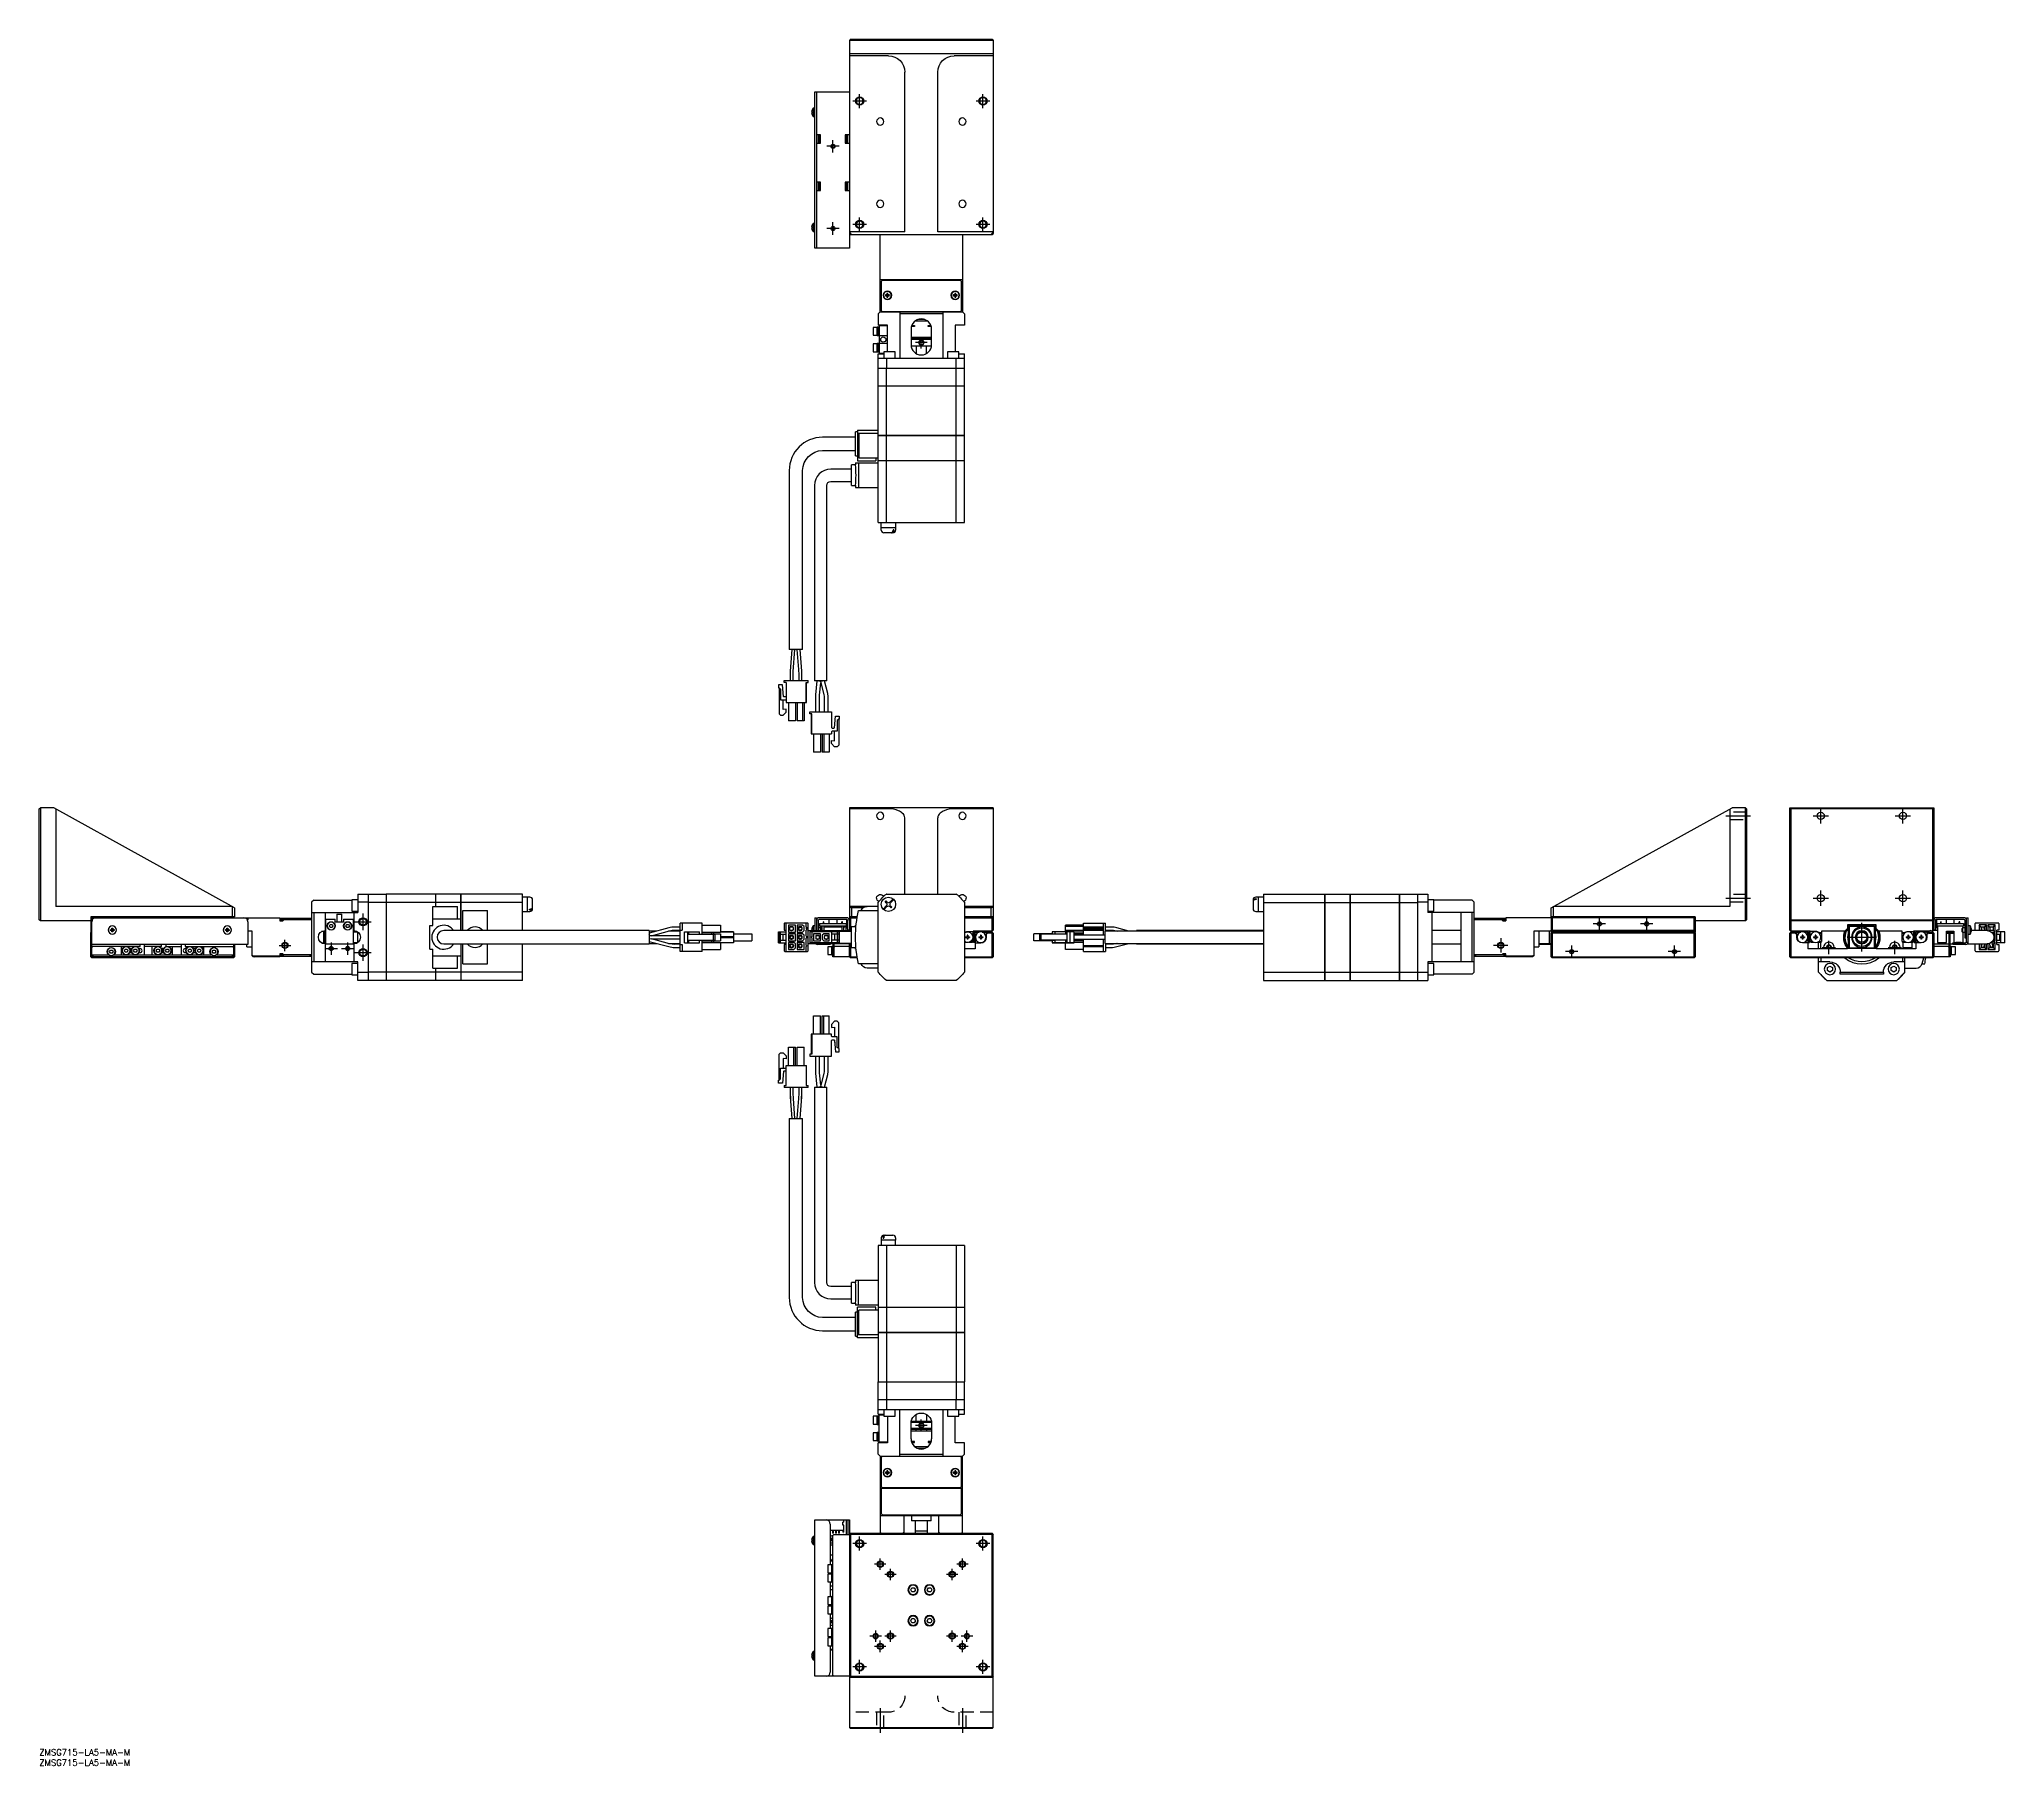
# Model space of a CAD drawing. Extents: x 0 to 956, y -8 to 832.
import ezdxf

# ---------------------------------------------------------------- set-up
doc = ezdxf.new("R2010")
doc.units = 0
doc.header["$LTSCALE"] = 0.5
doc.linetypes.add('CENTER', pattern=[50.8, 31.75, -6.35, 6.35, -6.35])
doc.linetypes.add('DASHED', pattern=[19.05, 12.7, -6.35])
for name, color, linetype in [('MSM_CENTER', 1, 'CENTER'), ('MSM_CONTINUOUS', 7, 'CONTINUOUS'), ('MSM_DASHED', 4, 'DASHED'), ('MSM_NARROW', 5, 'CONTINUOUS'), ('MSM_PART_NUMBER', 7, 'CONTINUOUS')]:
    doc.layers.add(name, color=color, linetype=linetype)
doc.styles.get("Standard").update_dxf_attribs({"font": 'txt.shx', "height": 1, "bigfont": 'bigfont.shx'})

# ---------------------------------------------------------------- blocks, each defined once
blk = doc.blocks.new('*U2')
at = {"layer": 'MSM_PART_NUMBER'}
blk.add_text('ZMSG715-LA5-MA-M', height=3, dxfattribs=at).set_placement((0, -3))
blk = doc.blocks.new('*U3')
at = {"layer": 'MSM_PART_NUMBER'}
blk.add_text('ZMSG715-LA5-MA-M', height=3, dxfattribs=at).set_placement((0, -8))

msp = doc.modelspace()

# ---------------------------------------------------------------- linework, layer by layer
at = {"layer": 'MSM_CENTER'}
for p, q in [((399.1, 798.16), (399.1, 804.96)), ((459.1, 798.16), (459.1, 804.96)), ((402.5, 801.56), (395.7, 801.56)), ((462.5, 801.56), (455.7, 801.56)), ((389.1, 779.56), (383.1, 779.56)), ((386.1, 776.56), (386.1, 782.56)), ((389.1, 739.56), (383.1, 739.56)), ((386.1, 736.56), (386.1, 742.56)), ((402.5, 741.56), (395.7, 741.56)), ((399.1, 738.16), (399.1, 744.96)), ((462.5, 741.56), (455.7, 741.56)), ((459.1, 738.16), (459.1, 744.96)), ((431.9, 684.06), (426.3, 684.06)), ((429.1, 681.26), (429.1, 686.86)), ((820.51, 453.89), (832.51, 453.89)), ((862.9, 453.89), (870.4, 453.89)), ((866.65, 450.14), (866.65, 457.64)), ((902.9, 453.89), (910.4, 453.89)), ((906.65, 450.14), (906.65, 457.64)), ((820.51, 413.89), (832.51, 413.89)), ((862.9, 413.89), (870.4, 413.89)), ((866.65, 410.14), (866.65, 417.64)), ((902.9, 413.89), (910.4, 413.89)), ((906.65, 410.14), (906.65, 417.64)), ((153.5, 402.39), (161.5, 402.39)), ((157.5, 398.39), (157.5, 406.39)), ((759.01, 398.39), (759.01, 404.39)), ((782.01, 398.39), (782.01, 404.39)), ((886.65, 387.89), (886.65, 401.89)), ((119.5, 388.09), (119.5, 393.69)), ((142, 392.39), (142, 386.39)), ((150, 392.39), (150, 386.39)), ((711.01, 394.39), (711.01, 387.39)), ((762.01, 401.39), (756.01, 401.39)), ((785.01, 401.39), (779.01, 401.39)), ((870.65, 386.64), (870.65, 393.14)), ((879.65, 394.89), (893.65, 394.89)), ((902.65, 386.64), (902.65, 393.14)), ((116.7, 390.89), (122.3, 390.89)), ((139, 389.39), (145, 389.39)), ((147, 389.39), (153, 389.39)), ((153.5, 387.39), (161.5, 387.39)), ((157.5, 383.39), (157.5, 391.39)), ((714.51, 390.89), (707.51, 390.89)), ((748.51, 387.89), (742.51, 387.89)), ((745.51, 384.89), (745.51, 390.89)), ((798.51, 387.89), (792.51, 387.89)), ((795.51, 384.89), (795.51, 390.89)), ((867.4, 389.89), (873.9, 389.89)), ((899.4, 389.89), (905.9, 389.89)), ((431.9, 157.5), (426.3, 157.5)), ((429.1, 154.7), (429.1, 160.3)), ((402.5, 100), (395.7, 100)), ((399.1, 96.6), (399.1, 103.4)), ((462.5, 100), (455.7, 100)), ((459.1, 96.6), (459.1, 103.4)), ((411.9, 90), (406.3, 90)), ((409.1, 87.2), (409.1, 92.8)), ((414.1, 82.2), (414.1, 87.8)), ((444.1, 82.2), (444.1, 87.8)), ((451.9, 90), (446.3, 90)), ((449.1, 87.2), (449.1, 92.8)), ((416.9, 85), (411.3, 85)), ((446.9, 85), (441.3, 85)), ((406.9, 52.2), (406.9, 57.8)), ((414.1, 52.2), (414.1, 57.8)), ((444.1, 52.2), (444.1, 57.8)), ((451.3, 52.2), (451.3, 57.8)), ((409.7, 55), (404.1, 55)), ((411.9, 50), (406.3, 50)), ((409.1, 47.2), (409.1, 52.8)), ((416.9, 55), (411.3, 55)), ((446.9, 55), (441.3, 55)), ((451.9, 50), (446.3, 50)), ((454.1, 55), (448.5, 55)), ((449.1, 47.2), (449.1, 52.8)), ((402.5, 40), (395.7, 40)), ((399.1, 36.6), (399.1, 43.4)), ((462.5, 40), (455.7, 40)), ((459.1, 36.6), (459.1, 43.4)), ((409.1, 20), (409.1, 8)), ((449.1, 20), (449.1, 8))]:
    msp.add_line(p, q, dxfattribs=at)
at = {"layer": 'MSM_CONTINUOUS'}
for p, q in [((394.6, 831.56), (394.1, 831.06)), ((394.1, 831.06), (394.1, 730.06)), ((464.1, 831.06), (394.1, 831.06)), ((464.1, 824.56), (394.1, 824.56)), ((413.1, 823.56), (394.1, 823.56)), ((394.6, 831.56), (463.6, 831.56)), ((464.1, 823.56), (445.1, 823.56)), ((463.6, 831.56), (464.1, 831.06)), ((464.1, 831.06), (464.1, 737.06)), ((421.1, 737.97), (421.1, 815.56)), ((437.1, 737.97), (437.1, 815.56)), ((377.3, 730.06), (377.3, 806.06)), ((377.3, 806.06), (394.1, 806.06)), ((378.1, 806.06), (378.1, 730.06)), ((375.71, 796.26), (375.85, 796.26)), ((375.85, 795.86), (375.71, 795.86)), ((375.85, 797.01), (375.85, 796.99)), ((375.85, 796.26), (375.85, 795.86)), ((375.85, 795.13), (375.85, 795.11)), ((376.4, 798.06), (376.4, 794.06)), ((377.3, 798.06), (376.4, 798.06)), ((376.4, 794.06), (377.3, 794.06)), ((380.1, 785.06), (378.1, 785.06)), ((378.9, 785.06), (378.9, 781.06)), ((379.6, 785.06), (379.6, 781.06)), ((380.1, 781.06), (380.1, 785.06)), ((394.1, 785.06), (392.1, 785.06)), ((392.1, 785.06), (392.1, 781.06)), ((392.6, 781.06), (392.6, 785.06)), ((392.8, 781.06), (392.8, 785.06)), ((393.3, 781.06), (393.3, 785.06)), ((378.1, 781.06), (380.1, 781.06)), ((392.1, 781.06), (394.1, 781.06)), ((380.1, 762.06), (378.1, 762.06)), ((378.1, 758.06), (380.1, 758.06)), ((378.9, 762.06), (378.9, 758.06)), ((379.6, 762.06), (379.6, 758.06)), ((380.1, 758.06), (380.1, 762.06)), ((394.1, 762.06), (392.1, 762.06)), ((392.1, 762.06), (392.1, 758.06)), ((392.1, 758.06), (394.1, 758.06)), ((392.6, 758.06), (392.6, 762.06)), ((392.8, 758.06), (392.8, 762.06)), ((393.3, 758.06), (393.3, 762.06)), ((375.71, 740.26), (375.85, 740.26)), ((375.85, 739.86), (375.71, 739.86)), ((375.85, 741.01), (375.85, 740.99)), ((375.85, 740.26), (375.85, 739.86)), ((375.85, 739.13), (375.85, 739.11)), ((376.4, 742.06), (376.4, 738.06)), ((377.3, 742.06), (376.4, 742.06)), ((376.4, 738.06), (377.3, 738.06)), ((421.1, 737.97), (394.1, 737.97)), ((394.1, 737.56), (395.1, 736.56)), ((394.25, 736.91), (394.1, 737.06)), ((394.25, 736.91), (394.5, 737.16)), ((394.6, 736.56), (394.25, 736.91)), ((463.6, 736.56), (394.6, 736.56)), ((409.1, 699.06), (409.1, 736.56)), ((464.1, 737.97), (437.1, 737.97)), ((449.1, 736.56), (449.1, 699.06)), ((463.1, 736.56), (464.1, 737.56)), ((463.95, 736.91), (463.6, 736.56)), ((463.7, 737.16), (463.95, 736.91)), ((464.1, 737.06), (463.95, 736.91)), ((394.1, 730.06), (377.3, 730.06)), ((449.1, 714.56), (409.1, 714.56)), ((409.6, 713.06), (409.1, 713.06)), ((409.6, 712.56), (409.1, 712.56)), ((410.1, 714.26), (409.6, 713.76)), ((409.6, 713.76), (409.6, 699.76)), ((448.1, 714.26), (410.1, 714.26)), ((412.36, 707.98), (412.36, 707.3)), ((412.84, 707.3), (412.84, 707.98)), ((414.6, 714.26), (414.6, 714.56)), ((415.35, 714.56), (415.35, 714.26)), ((420.85, 714.26), (420.85, 714.56)), ((424.3, 714.56), (424.1, 714.36)), ((434.1, 714.36), (424.1, 714.36)), ((424.1, 714.36), (424.1, 714.26)), ((434.1, 714.36), (433.9, 714.56)), ((434.1, 714.26), (434.1, 714.36)), ((437.35, 714.56), (437.35, 714.26)), ((442.85, 714.26), (442.85, 714.56)), ((443.6, 714.56), (443.6, 714.26)), ((445.36, 707.98), (445.36, 707.3)), ((445.84, 707.3), (445.84, 707.98)), ((448.6, 713.76), (448.1, 714.26)), ((448.6, 699.76), (448.6, 713.76)), ((449.1, 713.06), (448.6, 713.06)), ((449.1, 712.56), (448.6, 712.56)), ((409.1, 699.06), (408.1, 698.06)), ((408.1, 698.06), (408.1, 692.56)), ((409.1, 699.06), (449.1, 699.06)), ((409.6, 699.76), (410.1, 699.26)), ((410.1, 699.26), (448.1, 699.26)), ((412.36, 707.3), (411.68, 707.3)), ((411.68, 706.82), (412.36, 706.82)), ((412.36, 706.82), (412.36, 706.14)), ((413.52, 707.3), (412.84, 707.3)), ((412.84, 706.14), (412.84, 706.82)), ((412.84, 706.82), (413.52, 706.82)), ((414.6, 699.26), (414.6, 699.06)), ((418.6, 699.06), (418.6, 676.56)), ((439.6, 698.06), (418.6, 698.06)), ((419.1, 699.26), (419.1, 699.06)), ((421.6, 699.26), (421.6, 699.06)), ((436.6, 699.06), (436.6, 699.26)), ((439.1, 699.06), (439.1, 699.26)), ((439.6, 699.06), (439.6, 676.56)), ((443.6, 699.06), (443.6, 699.26)), ((445.36, 707.3), (444.68, 707.3)), ((444.68, 706.82), (445.36, 706.82)), ((445.36, 706.82), (445.36, 706.14)), ((446.52, 707.3), (445.84, 707.3)), ((445.84, 706.14), (445.84, 706.82)), ((445.84, 706.82), (446.52, 706.82)), ((448.1, 699.26), (448.6, 699.76)), ((450.1, 698.06), (449.1, 699.06)), ((450.1, 698.06), (450.1, 692.56)), ((405.6, 691.46), (405.6, 687.66)), ((407.6, 691.46), (405.6, 691.46)), ((407.6, 687.56), (407.6, 691.56)), ((408.6, 691.56), (407.6, 691.56)), ((412.6, 692.56), (408.1, 692.56)), ((408.1, 687.56), (408.1, 691.56)), ((412.6, 692.26), (408.6, 692.26)), ((408.6, 692.26), (408.6, 678.86)), ((412.6, 679.56), (412.6, 692.56)), ((424.1, 690.56), (424.1, 683.06)), ((425.77, 691.96), (424.3, 691.96)), ((424.48, 692.46), (425.77, 692.46)), ((425.75, 692.46), (425.75, 691.96)), ((425.77, 692.46), (425.77, 691.96)), ((432.23, 694.46), (425.97, 694.46)), ((430.81, 695.26), (427.4, 695.26)), ((427.85, 695.4), (427.85, 695.26)), ((430.35, 695.26), (430.35, 695.4)), ((432.43, 692.46), (433.73, 692.46)), ((432.43, 691.96), (432.43, 692.46)), ((433.9, 691.96), (432.43, 691.96)), ((432.45, 691.96), (432.45, 692.46)), ((434.1, 683.06), (434.1, 690.56)), ((450.1, 692.56), (445.6, 692.56)), ((445.6, 692.56), (445.6, 679.56)), ((405.6, 687.66), (407.6, 687.66)), ((405.6, 683.46), (405.6, 679.66)), ((407.6, 683.46), (405.6, 683.46)), ((405.6, 679.66), (407.6, 679.66)), ((407.6, 687.56), (412.6, 687.56)), ((407.6, 679.56), (407.6, 683.56)), ((412.6, 683.56), (407.6, 683.56)), ((407.6, 679.56), (408.6, 679.56)), ((408.1, 679.56), (408.1, 683.56)), ((416.35, 679.56), (410.85, 679.56)), ((410.85, 679.56), (410.85, 676.56)), ((416.35, 676.56), (416.35, 679.56)), ((424.1, 686.76), (434.1, 686.76)), ((434.1, 686.06), (424.1, 686.06)), ((434.1, 685.56), (424.1, 685.56)), ((424.14, 682.46), (434.07, 682.46)), ((434.04, 682.26), (424.17, 682.26)), ((426.6, 686.76), (426.6, 686.06)), ((426.6, 682.26), (426.6, 678.73)), ((431.6, 686.06), (431.6, 686.76)), ((431.6, 678.73), (431.6, 682.26)), ((447.35, 679.56), (441.85, 679.56)), ((441.85, 679.56), (441.85, 676.56)), ((447.35, 676.56), (447.35, 679.56)), ((408.1, 662.86), (408.1, 678.56)), ((408.1, 678.56), (410.85, 678.56)), ((408.1, 676.56), (450.1, 676.56)), ((408.1, 671.56), (450.1, 671.56)), ((408.6, 678.86), (410.85, 678.86)), ((412.1, 676.56), (412.1, 671.56)), ((412.13, 662.86), (412.13, 671.56)), ((446.07, 662.86), (446.07, 671.56)), ((446.1, 671.56), (446.1, 676.56)), ((447.35, 678.56), (450.1, 678.56)), ((450.1, 662.86), (450.1, 678.56)), ((450.1, 662.86), (408.1, 662.86)), ((408.1, 626.56), (408.1, 662.81)), ((450.1, 662.81), (408.1, 662.81)), ((408.15, 662.81), (408.15, 662.86)), ((412.13, 638.86), (412.13, 662.81)), ((412.39, 662.81), (412.39, 662.86)), ((445.81, 662.81), (445.81, 662.86)), ((446.07, 638.86), (446.07, 662.81)), ((450.05, 662.81), (450.05, 662.86)), ((450.1, 638.86), (450.1, 662.81)), ((397.1, 628.99), (397.1, 640.63)), ((398.1, 640.63), (397.1, 640.63)), ((398.1, 641.56), (398.1, 626.56)), ((398.1, 641.56), (408.1, 641.56)), ((397.1, 638.06), (381.1, 638.06)), ((381.1, 631.56), (397.1, 631.56)), ((398.1, 640.06), (408.1, 640.06)), ((398.7, 640.06), (398.7, 628.06)), ((450.1, 638.86), (408.1, 638.86)), ((450.1, 638.81), (408.1, 638.81)), ((408.15, 638.81), (408.15, 638.86)), ((412.13, 626.56), (412.13, 638.81)), ((412.39, 638.81), (412.39, 638.86)), ((445.81, 638.81), (445.81, 638.86)), ((446.07, 626.56), (446.07, 638.81)), ((450.05, 638.81), (450.05, 638.86)), ((450.1, 626.56), (450.1, 638.81)), ((364.85, 621.81), (364.85, 534.81)), ((371.35, 534.81), (371.35, 621.81)), ((395.1, 622.56), (385.1, 622.56)), ((395.1, 614.56), (395.1, 624.56)), ((397.11, 624.56), (395.1, 624.56)), ((397.1, 628.99), (398.1, 628.99)), ((397.11, 625.56), (408.1, 625.56)), ((397.11, 625.56), (397.11, 624.56)), ((398.1, 626.56), (406.9, 626.56)), ((398.53, 625.56), (398.53, 613.56)), ((398.7, 628.06), (408.1, 628.06)), ((406.9, 628.06), (406.9, 626.56)), ((450.1, 626.56), (408.1, 626.56)), ((408.1, 596.56), (408.1, 626.51)), ((450.1, 626.51), (408.1, 626.51)), ((408.15, 626.51), (408.15, 626.56)), ((412.13, 596.56), (412.13, 626.51)), ((412.39, 626.51), (412.39, 626.56)), ((445.81, 626.51), (445.81, 626.56)), ((446.07, 596.56), (446.07, 626.51)), ((450.05, 626.51), (450.05, 626.56)), ((450.1, 596.56), (450.1, 626.51)), ((377.1, 614.56), (377.1, 519.56)), ((383.1, 519.56), (383.1, 614.56)), ((385.1, 616.56), (395.1, 616.56)), ((395.1, 614.56), (397.11, 614.56)), ((397.11, 614.56), (397.11, 613.56)), ((397.11, 613.56), (408.1, 613.56)), ((408.1, 596.56), (450.1, 596.56)), ((409.6, 594.06), (409.6, 596.56)), ((416.6, 594.06), (409.6, 594.06)), ((416.6, 594.01), (409.6, 594.01)), ((409.6, 592.86), (409.6, 594.01)), ((409.65, 594.06), (409.65, 594.01)), ((415.39, 593.06), (415.39, 592.86)), ((415.75, 593.06), (415.39, 593.06)), ((415.75, 593.06), (415.75, 592.86)), ((416.55, 594.06), (416.55, 594.01)), ((416.6, 596.56), (416.6, 594.06)), ((416.6, 594.01), (416.6, 592.86)), ((415.3, 591.56), (410.9, 591.56)), ((371.35, 534.81), (364.85, 534.81)), ((366.1, 534.81), (365.31, 524.24)), ((366.8, 524.13), (367.6, 534.76)), ((366.85, 534.81), (367.6, 534.76)), ((368.6, 534.75), (369.37, 525.07)), ((370.94, 524.27), (370.1, 534.81)), ((359.6, 517.61), (359.6, 516.11)), ((361.51, 517.61), (359.6, 517.61)), ((362, 512.04), (361.51, 517.61)), ((362.4, 518.81), (362.4, 519.81)), ((362.4, 519.81), (374, 519.81)), ((363.4, 518.81), (362.4, 518.81)), ((363.4, 518.81), (363.4, 509.11)), ((365.28, 523.44), (365.28, 519.81)), ((366.78, 519.81), (366.78, 523.44)), ((369.37, 525.07), (369.48, 522.44)), ((369.48, 522.44), (369.48, 519.81)), ((370.98, 519.81), (370.98, 523.41)), ((373, 509.11), (373, 518.81)), ((373, 518.81), (374, 518.81)), ((373.25, 509.11), (373.25, 518.81)), ((374, 518.81), (374, 519.81)), ((383.1, 519.56), (377.1, 519.56)), ((378.25, 519.56), (377.59, 512.75)), ((379.25, 519.56), (380.25, 519.47)), ((379.58, 512.56), (380.16, 518.62)), ((380.11, 519.34), (380.95, 519.56)), ((380.11, 519.34), (380.16, 518.62)), ((380.16, 518.62), (381.65, 512.93)), ((380.24, 519.38), (380.25, 519.47)), ((383.58, 513.43), (381.98, 519.56)), ((359.6, 516.11), (359.9, 516.11)), ((359.9, 516.11), (360.6, 515.61)), ((359.9, 516.11), (359.9, 503.51)), ((360.6, 515.61), (360.6, 510.36)), ((360.6, 510.36), (363.1, 510.36)), ((361.9, 505.68), (361.9, 510.36)), ((363.1, 511.86), (362.2, 511.86)), ((363.4, 509.11), (373.25, 509.11)), ((364.5, 509.11), (364.5, 500.21)), ((367.9, 509.11), (367.9, 500.21)), ((368.7, 509.11), (368.7, 500.21)), ((371.35, 509.11), (371.35, 500.21)), ((372.1, 509.11), (372.1, 500.21)), ((377.59, 512.75), (377.58, 512.47)), ((377.58, 512.47), (377.58, 504.56)), ((379.58, 512.47), (379.58, 512.56)), ((379.58, 504.56), (379.58, 512.47)), ((381.65, 512.93), (381.78, 511.92)), ((381.78, 511.92), (381.78, 504.56)), ((383.78, 511.92), (383.58, 513.43)), ((383.78, 504.56), (383.78, 511.92)), ((359.9, 503.51), (360.6, 502.81)), ((360.6, 502.81), (361.9, 502.81)), ((363.4, 505.81), (361.9, 505.68)), ((361.9, 502.81), (363.4, 504.31)), ((363.4, 504.31), (363.4, 505.81)), ((367.9, 500.21), (364.5, 500.21)), ((372.1, 500.21), (368.7, 500.21)), ((374.8, 503.56), (374.8, 504.56)), ((374.8, 504.56), (385.4, 504.56)), ((375.8, 503.56), (374.8, 503.56)), ((375.55, 503.56), (375.55, 493.86)), ((375.8, 493.86), (375.8, 503.56)), ((385.4, 504.56), (385.4, 496.91)), ((385.4, 504.56), (385.4, 496.91)), ((386.8, 496.79), (387.29, 502.36)), ((387.29, 502.36), (389.2, 502.36)), ((388.9, 500.86), (388.2, 500.36)), ((388.9, 500.86), (388.2, 500.36)), ((388.2, 500.36), (388.2, 495.11)), ((388.2, 500.36), (388.2, 495.11)), ((389.2, 500.86), (388.9, 500.86)), ((388.9, 500.86), (388.9, 488.26)), ((388.9, 500.86), (388.9, 488.26)), ((389.2, 502.36), (389.2, 500.86)), ((389.2, 502.36), (389.2, 500.86)), ((375.55, 493.86), (385.4, 493.86)), ((376.7, 493.86), (376.7, 484.96)), ((380.1, 493.86), (380.1, 484.96)), ((380.1, 493.86), (380.1, 484.96)), ((380.9, 493.86), (380.9, 484.96)), ((381.65, 493.86), (381.65, 484.96)), ((384.3, 493.86), (384.3, 484.96)), ((384.3, 493.86), (384.3, 484.96)), ((385.4, 496.91), (385.4, 496.91)), ((385.4, 494.81), (385.4, 494.82)), ((385.4, 494.81), (385.4, 493.86)), ((385.4, 494.81), (385.4, 493.86)), ((385.4, 489.06), (385.4, 490.56)), ((385.4, 490.56), (386.9, 490.43)), ((385.4, 490.56), (386.9, 490.43)), ((386.9, 487.56), (385.4, 489.06)), ((385.7, 496.61), (386.6, 496.61)), ((388.2, 495.11), (385.7, 495.11)), ((386.9, 490.43), (386.9, 495.11)), ((388.9, 488.26), (388.2, 487.56)), ((388.9, 488.26), (388.2, 487.56)), ((380.1, 484.96), (376.7, 484.96)), ((384.3, 484.96), (380.9, 484.96)), ((388.2, 487.56), (386.9, 487.56)), ((0, 457.39), (0.5, 457.89)), ((0, 403.39), (0, 457.39)), ((0.5, 457.89), (0.5, 402.89)), ((7, 457.89), (0.5, 457.89)), ((95, 409.11), (7, 457.89)), ((8, 457.33), (8, 409.89)), ((394.1, 457.89), (394.1, 398.39)), ((464.1, 457.89), (394.1, 457.89)), ((413.1, 457.33), (394.1, 457.33)), ((421.1, 415.89), (421.1, 452.9)), ((437.1, 415.89), (437.1, 452.9)), ((464.1, 457.33), (445.1, 457.33)), ((464.1, 457.89), (464.1, 398.39)), ((735.51, 409.11), (823.51, 457.89)), ((822.51, 457.33), (822.51, 409.89)), ((830.01, 457.89), (823.51, 457.89)), ((830.01, 402.89), (830.01, 457.89)), ((830.51, 457.39), (830.01, 457.89)), ((830.51, 457.39), (830.51, 403.39)), ((851.65, 398.39), (851.65, 457.89)), ((852.15, 457.39), (851.65, 457.89)), ((851.65, 457.89), (921.65, 457.89)), ((852.15, 457.39), (852.15, 403.39)), ((921.15, 457.39), (852.15, 457.39)), ((921.15, 457.39), (921.65, 457.89)), ((921.15, 403.39), (921.15, 457.39)), ((921.65, 457.89), (921.65, 398.39)), ((133.5, 412.89), (132.5, 411.89)), ((132.5, 411.89), (132.5, 377.89)), ((133.5, 412.89), (152, 412.89)), ((152, 413.14), (152, 407.64)), ((155, 413.14), (152, 413.14)), ((155, 415.89), (155, 406.89)), ((155, 415.89), (168.7, 415.89)), ((160, 411.89), (155, 411.89)), ((160, 415.89), (160, 373.89)), ((168.7, 411.86), (160, 411.86)), ((168.7, 415.89), (168.7, 373.89)), ((168.75, 415.84), (168.7, 415.84)), ((168.75, 411.6), (168.7, 411.6)), ((168.75, 415.89), (168.75, 373.89)), ((192.7, 415.89), (168.75, 415.89)), ((192.7, 411.86), (168.75, 411.86)), ((192.7, 415.89), (192.7, 409.89)), ((192.75, 415.84), (192.7, 415.84)), ((192.75, 411.6), (192.7, 411.6)), ((192.75, 415.89), (192.75, 409.89)), ((205, 415.89), (192.75, 415.89)), ((205, 411.86), (192.75, 411.86)), ((205, 398.14), (205, 415.89)), ((205.05, 415.84), (205, 415.84)), ((205.05, 411.6), (205, 411.6)), ((235, 415.89), (205.05, 415.89)), ((205.05, 415.89), (205.05, 398.14)), ((235, 411.86), (205.05, 411.86)), ((235, 398.14), (235, 415.89)), ((237.5, 414.39), (235, 414.39)), ((237.5, 407.39), (237.5, 414.39)), ((237.55, 414.34), (237.5, 414.34)), ((237.55, 407.39), (237.55, 414.39)), ((238.7, 414.39), (237.55, 414.39)), ((240, 408.69), (240, 413.09)), ((408.23, 412.01), (408.1, 411.89)), ((408.1, 377.92), (408.1, 411.86)), ((411.44, 412.19), (411.79, 412.55)), ((412.04, 411.59), (411.44, 412.19)), ((411.79, 412.55), (412.39, 411.95)), ((412.1, 415.89), (411.97, 415.76)), ((412.13, 415.89), (446.07, 415.89)), ((413.81, 411.95), (415.39, 413.53)), ((415.75, 413.18), (414.16, 411.59)), ((446.23, 415.76), (446.1, 415.89)), ((450.1, 411.89), (449.97, 412.01)), ((450.1, 411.86), (450.1, 377.92)), ((590.51, 413.09), (590.51, 408.69)), ((592.96, 414.39), (591.81, 414.39)), ((592.01, 413.53), (591.81, 413.53)), ((592.01, 413.18), (591.81, 413.18)), ((592.01, 413.53), (592.01, 413.18)), ((592.96, 414.39), (592.96, 407.39)), ((593.01, 414.34), (592.96, 414.34)), ((593.01, 414.39), (593.01, 407.39)), ((595.51, 414.39), (593.01, 414.39)), ((595.51, 415.89), (625.46, 415.89)), ((595.51, 415.89), (595.51, 373.89)), ((595.51, 411.86), (625.46, 411.86)), ((625.46, 373.89), (625.46, 415.89)), ((625.46, 415.84), (625.51, 415.84)), ((625.46, 411.6), (625.51, 411.6)), ((625.51, 415.89), (637.76, 415.89)), ((625.51, 373.89), (625.51, 415.89)), ((625.51, 411.86), (637.76, 411.86)), ((637.76, 373.89), (637.76, 415.89)), ((637.76, 415.84), (637.81, 415.84)), ((637.76, 411.6), (637.81, 411.6)), ((637.81, 373.89), (637.81, 415.89)), ((637.81, 415.89), (661.76, 415.89)), ((637.81, 411.86), (661.76, 411.86)), ((661.76, 373.89), (661.76, 415.89)), ((661.76, 415.84), (661.81, 415.84)), ((661.76, 411.6), (661.81, 411.6)), ((661.81, 373.89), (661.81, 415.89)), ((661.81, 415.89), (675.51, 415.89)), ((661.81, 411.86), (670.51, 411.86)), ((670.51, 415.89), (670.51, 373.89)), ((675.51, 411.89), (670.51, 411.89)), ((675.51, 415.89), (675.51, 406.89)), ((678.51, 413.14), (675.51, 413.14)), ((678.51, 407.64), (678.51, 413.14)), ((697.01, 412.89), (678.51, 412.89)), ((698.01, 411.89), (697.01, 412.89)), ((698.01, 377.89), (698.01, 411.89)), ((0.5, 402.89), (0, 403.39)), ((25, 402.89), (0.5, 402.89)), ((93.59, 409.89), (8, 409.89)), ((25.7, 404.89), (25, 404.19)), ((25, 404.89), (25, 397.19)), ((95, 404.89), (25, 404.89)), ((25.5, 404.39), (25.35, 404.54)), ((25.5, 403.19), (25.5, 404.39)), ((25.5, 404.39), (117, 404.39)), ((25.5, 403.19), (25.67, 403.19)), ((25.5, 385.39), (25.5, 402.39)), ((94, 404.89), (94, 409.66)), ((94.8, 404.39), (94.3, 404.89)), ((94.65, 404.54), (94.5, 404.39)), ((95, 409.11), (95, 404.89)), ((101.5, 403.19), (101.33, 403.19)), ((101.5, 404.39), (101.5, 403.19)), ((101.5, 402.39), (101.5, 391.39)), ((117, 404.39), (117, 402.89)), ((118.75, 403.14), (117, 403.14)), ((117, 402.89), (118.5, 402.89)), ((117.3, 403.39), (117.3, 404.19)), ((117.3, 404.19), (132.3, 404.19)), ((132.5, 403.39), (117.3, 403.39)), ((117.8, 404.19), (117.8, 403.39)), ((119, 403.39), (118.5, 402.89)), ((131.8, 403.39), (131.8, 404.19)), ((132.3, 404.19), (132.3, 403.39)), ((132.5, 406.89), (155, 406.89)), ((133.5, 406.89), (133.5, 382.89)), ((139, 406.89), (139, 398.14)), ((139.3, 403.64), (139.3, 391.64)), ((139.3, 403.64), (144, 403.64)), ((144, 402.14), (144, 403.64)), ((148, 402.14), (144, 402.14)), ((144.75, 406.14), (147.25, 406.14)), ((144.75, 406.14), (144.75, 402.14)), ((147.25, 402.14), (147.25, 406.14)), ((148, 403.64), (148, 402.14)), ((148, 403.64), (152.7, 403.64)), ((152, 407.64), (155, 407.64)), ((152.7, 403.64), (152.7, 391.64)), ((153, 406.89), (153, 398.14)), ((191.5, 400.67), (191.5, 409.89)), ((191.5, 409.89), (203.5, 409.89)), ((191.5, 403.89), (205, 403.89)), ((203.5, 403.89), (203.5, 409.89)), ((206, 398.14), (206, 407.89)), ((206, 407.89), (218, 407.89)), ((218, 398.14), (218, 407.89)), ((235, 407.39), (237.5, 407.39)), ((237.5, 407.44), (237.55, 407.44)), ((237.55, 407.39), (238.7, 407.39)), ((238.5, 408.59), (238.7, 408.59)), ((238.5, 408.24), (238.5, 408.59)), ((238.5, 408.24), (238.7, 408.24)), ((322.45, 401.79), (311.75, 401.79)), ((311.75, 387.99), (311.75, 401.79)), ((312.75, 401.79), (312.75, 398.39)), ((322.45, 396.39), (322.45, 401.79)), ((373.7, 401.79), (362.7, 401.79)), ((363.4, 387.99), (363.4, 401.79)), ((373, 399.89), (373, 401.79)), ((377.3, 404.39), (378.1, 404.39)), ((377.3, 404.39), (377.3, 398.14)), ((378.1, 404.39), (378.1, 398.14)), ((378.9, 403.19), (378.9, 398.14)), ((392.9, 404.39), (379.3, 404.39)), ((392.9, 403.59), (379.3, 403.59)), ((379.6, 401.59), (392.6, 401.59)), ((379.6, 401.59), (379.6, 400.39)), ((381.48, 401.59), (381.48, 402.39)), ((381.73, 402.39), (381.48, 402.39)), ((381.73, 401.59), (381.73, 402.39)), ((384.1, 403.59), (384.1, 401.59)), ((388.1, 401.59), (388.1, 403.59)), ((390.73, 402.39), (390.48, 402.39)), ((390.48, 401.59), (390.48, 402.39)), ((390.73, 401.59), (390.73, 402.39)), ((392.6, 401.59), (392.6, 400.39)), ((392.8, 399.39), (392.8, 403.39)), ((393.25, 403.39), (392.8, 403.39)), ((393.3, 398.39), (393.3, 403.19)), ((408.1, 409.89), (394.1, 409.89)), ((394.1, 409.66), (395.1, 409.11)), ((394.6, 404.89), (394.1, 404.39)), ((397.95, 404.89), (394.1, 404.89)), ((394.6, 404.19), (394.25, 404.54)), ((394.6, 404.19), (394.6, 398.14)), ((397.83, 404.19), (394.6, 404.19)), ((395.1, 409.11), (395.1, 404.89)), ((400.67, 409.11), (395.1, 409.11)), ((398.53, 407.89), (408.1, 407.89)), ((410.46, 408.59), (412.04, 410.18)), ((412.39, 409.83), (410.81, 408.24)), ((414.41, 409.22), (413.81, 409.83)), ((414.16, 410.18), (414.76, 409.58)), ((414.76, 409.58), (414.41, 409.22)), ((464.1, 409.89), (450.1, 409.89)), ((463.1, 409.11), (450.1, 409.11)), ((464.1, 404.89), (450.1, 404.89)), ((450.1, 404.54), (452.25, 404.54)), ((463.6, 404.19), (450.1, 404.19)), ((452.25, 404.54), (452.6, 404.89)), ((463.1, 409.11), (464.1, 409.66)), ((463.1, 404.89), (463.1, 409.11)), ((463.6, 404.89), (464.1, 404.39)), ((463.95, 404.54), (463.6, 404.19)), ((463.6, 397.89), (463.6, 404.19)), ((508.06, 395.89), (508.06, 401.79)), ((508.06, 401.79), (518.76, 401.79)), ((517.76, 395.89), (517.76, 401.79)), ((518.76, 397.89), (518.76, 401.79)), ((591.81, 407.39), (592.96, 407.39)), ((592.96, 407.44), (593.01, 407.44)), ((593.01, 407.39), (595.51, 407.39)), ((675.51, 407.64), (678.51, 407.64)), ((698.01, 406.89), (675.51, 406.89)), ((677.51, 406.89), (677.51, 382.89)), ((691.51, 406.89), (691.51, 382.89)), ((697.01, 382.89), (697.01, 406.89)), ((713.21, 403.39), (698.01, 403.39)), ((698.21, 403.39), (698.21, 404.19)), ((698.21, 404.19), (713.21, 404.19)), ((698.71, 404.19), (698.71, 403.39)), ((712.01, 402.89), (711.51, 403.39)), ((713.51, 403.14), (711.76, 403.14)), ((712.01, 402.89), (713.51, 402.89)), ((712.71, 403.39), (712.71, 404.19)), ((713.21, 404.19), (713.21, 403.39)), ((713.51, 404.39), (713.51, 402.89)), ((735.71, 404.39), (713.51, 404.39)), ((735.51, 404.89), (735.51, 409.11)), ((736.21, 404.89), (735.51, 404.19)), ((805.51, 404.89), (735.51, 404.89)), ((735.51, 404.39), (735.51, 397.19)), ((736.01, 404.39), (735.86, 404.54)), ((736.01, 404.39), (736.01, 398.39)), ((805.01, 404.39), (736.01, 404.39)), ((736.51, 409.66), (736.51, 404.89)), ((822.51, 409.89), (736.92, 409.89)), ((805.51, 404.19), (804.81, 404.89)), ((805.16, 404.54), (805.01, 404.39)), ((805.01, 398.39), (805.01, 404.39)), ((805.51, 404.89), (805.51, 397.19)), ((830.01, 402.89), (805.51, 402.89)), ((830.01, 402.89), (830.51, 403.39)), ((851.65, 402.89), (852.15, 403.39)), ((921.65, 402.89), (851.65, 402.89)), ((852.15, 403.39), (921.15, 403.39)), ((852.15, 402.89), (852.15, 397.89)), ((921.65, 402.89), (921.15, 403.39)), ((921.15, 397.89), (921.15, 402.89)), ((922.45, 403.19), (922.45, 398.39)), ((922.95, 403.39), (922.5, 403.39)), ((936.45, 404.39), (922.85, 404.39)), ((936.45, 403.59), (922.85, 403.59)), ((922.95, 403.39), (922.95, 399.39)), ((923.15, 401.59), (923.15, 400.39)), ((923.15, 401.59), (936.15, 401.59)), ((925.03, 401.59), (925.03, 402.39)), ((925.28, 402.39), (925.03, 402.39)), ((925.28, 401.59), (925.28, 402.39)), ((927.65, 403.59), (927.65, 401.59)), ((931.65, 401.59), (931.65, 403.59)), ((934.28, 402.39), (934.03, 402.39)), ((934.03, 401.59), (934.03, 402.39)), ((934.28, 401.59), (934.28, 402.39)), ((936.15, 401.59), (936.15, 400.39)), ((936.85, 394.39), (936.85, 403.19)), ((937.65, 392.69), (937.65, 404.39)), ((937.65, 404.39), (938.45, 404.39)), ((938.45, 392.59), (938.45, 404.39)), ((953.05, 401.79), (942.05, 401.79)), ((25, 397.89), (25.5, 398.39)), ((25.5, 397.89), (25, 397.89)), ((25, 397.69), (25.5, 397.69)), ((25.5, 397.39), (25, 396.89)), ((25.1, 397.09), (25, 397.19)), ((25, 385.39), (25, 396.89)), ((25.1, 396.99), (25.1, 397.19)), ((25.5, 396.89), (25.25, 397.14)), ((25.5, 397.49), (25.4, 397.49)), ((34.57, 398.59), (35.3, 398.59)), ((35.3, 398.19), (34.57, 398.19)), ((35.3, 398.59), (35.3, 399.31)), ((35.3, 397.46), (35.3, 398.19)), ((35.7, 399.31), (35.7, 398.59)), ((35.7, 398.59), (36.43, 398.59)), ((36.43, 398.19), (35.7, 398.19)), ((35.7, 398.19), (35.7, 397.46)), ((90.57, 398.59), (91.3, 398.59)), ((91.3, 398.19), (90.57, 398.19)), ((91.3, 398.59), (91.3, 399.31)), ((91.3, 397.46), (91.3, 398.19)), ((91.7, 399.31), (91.7, 398.59)), ((91.7, 398.59), (92.43, 398.59)), ((91.7, 398.19), (91.7, 397.46)), ((92.43, 398.19), (91.7, 398.19)), ((103.5, 397.89), (101.5, 397.89)), ((103.5, 385.89), (103.5, 397.89)), ((138.5, 397.64), (137.27, 397.64)), ((137.27, 392.14), (138.5, 392.14)), ((138.5, 392.14), (138.5, 397.64)), ((139.3, 398.14), (139, 398.14)), ((139.1, 391.64), (139.1, 398.14)), ((141.13, 400.39), (141.57, 401.14)), ((141.57, 399.64), (141.13, 400.39)), ((141.57, 401.14), (142.43, 401.14)), ((142.43, 399.64), (141.57, 399.64)), ((142.43, 401.14), (142.87, 400.39)), ((142.87, 400.39), (142.43, 399.64)), ((149.13, 400.39), (149.57, 401.14)), ((149.57, 399.64), (149.13, 400.39)), ((149.57, 401.14), (150.43, 401.14)), ((150.43, 399.64), (149.57, 399.64)), ((150.43, 401.14), (150.87, 400.39)), ((150.87, 400.39), (150.43, 399.64)), ((153, 398.14), (152.7, 398.14)), ((155, 397.39), (152.7, 397.39)), ((152.7, 392.39), (155, 392.39)), ((155, 392.32), (155, 397.45)), ((190, 389.11), (190, 400.67)), ((190, 400.67), (191.5, 400.67)), ((296.75, 398.14), (196.75, 398.14)), ((306.23, 399.46), (296.75, 396.91)), ((296.75, 398.14), (296.75, 391.64)), ((300.38, 397.89), (296.75, 397.89)), ((311.75, 395.64), (296.75, 395.64)), ((296.75, 394.14), (296.84, 394.14)), ((296.75, 392.86), (306.24, 390.31)), ((296.88, 394.25), (297.78, 394.14)), ((297.78, 395.64), (306.62, 398.01)), ((297.78, 394.14), (311.75, 394.14)), ((306.63, 391.76), (297.78, 394.14)), ((311.75, 397.89), (306.17, 397.89)), ((311.75, 399.84), (309.12, 399.84)), ((309.12, 398.34), (311.75, 398.34)), ((311.75, 398.39), (312.75, 398.39)), ((313.95, 392.19), (313.95, 397.59)), ((313.95, 397.59), (321.2, 397.59)), ((313.95, 392.19), (321.2, 392.19)), ((315.45, 392.19), (315.45, 397.59)), ((315.45, 396.39), (328.75, 396.39)), ((315.45, 393.39), (328.75, 393.39)), ((315.95, 396.39), (315.95, 397.59)), ((315.95, 392.19), (315.95, 393.39)), ((321.2, 396.39), (321.2, 397.59)), ((321.2, 392.19), (321.2, 393.39)), ((322.45, 400.79), (331.35, 400.79)), ((322.45, 397.39), (331.35, 397.39)), ((322.45, 396.59), (331.35, 396.59)), ((322.45, 387.99), (322.45, 393.39)), ((322.45, 393.19), (331.35, 393.19)), ((322.45, 392.39), (331.35, 392.39)), ((327, 397.39), (327, 396.59)), ((327, 393.19), (327, 392.39)), ((328, 397.39), (328, 396.59)), ((328, 393.19), (328, 392.39)), ((328.05, 393.39), (328.05, 396.39)), ((328.75, 393.39), (328.75, 396.39)), ((331.35, 400.79), (331.35, 397.39)), ((331.35, 397.59), (334.65, 397.59)), ((334.77, 397.59), (331.35, 397.59)), ((331.35, 397.59), (336.45, 397.59)), ((337.7, 397.59), (331.35, 397.59)), ((331.35, 396.59), (331.35, 393.19)), ((337.7, 395.14), (331.35, 395.14)), ((337.7, 394.64), (331.35, 394.64)), ((331.35, 392.39), (331.35, 388.99)), ((337.7, 392.19), (331.35, 392.19)), ((334.65, 397.59), (334.95, 397.59)), ((334.95, 397.59), (334.77, 397.59)), ((336.45, 397.59), (336.75, 397.59)), ((336.75, 397.59), (337.7, 397.59)), ((337.7, 397.59), (337.7, 392.19)), ((337.7, 396.59), (346.6, 396.59)), ((337.7, 396.59), (346.6, 396.59)), ((337.7, 396.59), (346.6, 396.59)), ((337.7, 393.19), (346.6, 393.19)), ((346.6, 396.59), (346.6, 393.19)), ((359.6, 392.19), (359.6, 397.59)), ((359.6, 397.59), (363.4, 397.59)), ((359.6, 392.19), (363.4, 392.19)), ((359.9, 392.19), (359.9, 397.59)), ((359.9, 396.39), (363.4, 396.39)), ((359.9, 393.39), (363.4, 393.39)), ((360.6, 392.19), (360.6, 397.59)), ((361.9, 393.39), (361.9, 396.39)), ((362.4, 401.49), (362.4, 398.39)), ((362.4, 398.39), (363.4, 398.39)), ((367.9, 400.79), (364.5, 400.79)), ((364.5, 400.79), (364.5, 397.39)), ((364.5, 397.39), (367.9, 397.39)), ((367.9, 396.59), (364.5, 396.59)), ((364.5, 396.59), (364.5, 393.19)), ((364.5, 393.19), (367.9, 393.19)), ((364.5, 392.39), (364.5, 388.99)), ((367.15, 392.39), (364.5, 392.39)), ((365.65, 399.89), (365.15, 399.89)), ((365.15, 398.29), (365.15, 399.89)), ((366.53, 399.84), (365.15, 399.84)), ((365.15, 398.34), (366.53, 398.34)), ((365.15, 398.29), (365.65, 398.29)), ((365.65, 395.69), (365.15, 395.69)), ((365.15, 394.09), (365.15, 395.69)), ((366.53, 395.64), (365.15, 395.64)), ((365.15, 394.14), (366.53, 394.14)), ((365.15, 394.09), (365.65, 394.09)), ((366.15, 399.99), (365.65, 399.99)), ((365.65, 399.84), (365.65, 399.99)), ((365.65, 398.34), (365.65, 398.19)), ((365.65, 398.19), (366.15, 398.19)), ((366.15, 395.79), (365.65, 395.79)), ((365.65, 395.64), (365.65, 395.79)), ((365.65, 394.14), (365.65, 393.99)), ((365.65, 393.99), (366.15, 393.99)), ((366.15, 399.84), (366.15, 399.99)), ((366.8, 399.89), (366.15, 399.89)), ((366.15, 398.19), (366.15, 398.34)), ((366.15, 398.29), (366.8, 398.29)), ((366.15, 395.64), (366.15, 395.79)), ((366.8, 395.69), (366.15, 395.69)), ((366.15, 393.99), (366.15, 394.14)), ((366.15, 394.09), (366.8, 394.09)), ((366.9, 399.46), (366.53, 399.84)), ((366.53, 398.34), (366.9, 398.71)), ((366.9, 395.26), (366.53, 395.64)), ((366.53, 394.14), (366.9, 394.51)), ((366.8, 399.56), (366.8, 399.89)), ((366.8, 398.29), (366.8, 398.61)), ((366.8, 395.36), (366.8, 395.69)), ((366.8, 394.09), (366.8, 394.41)), ((366.9, 398.71), (366.9, 399.46)), ((366.9, 394.51), (366.9, 395.26)), ((367.9, 391.64), (367.15, 392.39)), ((367.9, 397.39), (367.9, 400.79)), ((367.9, 393.19), (367.9, 396.59)), ((368.7, 400.79), (368.7, 397.39)), ((371.35, 400.79), (368.7, 400.79)), ((368.7, 397.39), (371.35, 397.39)), ((371.35, 396.59), (368.7, 396.59)), ((368.7, 396.59), (368.7, 393.19)), ((368.7, 393.19), (371.35, 393.19)), ((368.7, 392.39), (368.7, 388.99)), ((372.1, 392.39), (368.7, 392.39)), ((369.85, 399.89), (369.35, 399.89)), ((369.35, 398.29), (369.35, 399.89)), ((370.73, 399.84), (369.35, 399.84)), ((369.51, 399.3), (369.35, 398.77)), ((369.35, 398.34), (370.73, 398.34)), ((369.35, 398.29), (369.85, 398.29)), ((369.85, 395.69), (369.35, 395.69)), ((369.35, 394.09), (369.35, 395.69)), ((370.73, 395.64), (369.35, 395.64)), ((369.35, 395.63), (369.43, 395.64)), ((369.35, 394.14), (370.73, 394.14)), ((369.35, 394.14), (369.43, 394.14)), ((369.35, 394.09), (369.85, 394.09)), ((370.35, 399.99), (369.85, 399.99)), ((369.85, 399.84), (369.85, 399.99)), ((369.85, 398.34), (369.85, 398.19)), ((369.85, 398.19), (370.35, 398.19)), ((370.35, 395.79), (369.85, 395.79)), ((369.85, 395.64), (369.85, 395.79)), ((369.85, 394.14), (369.85, 393.99)), ((369.85, 393.99), (370.35, 393.99)), ((370.35, 399.84), (370.35, 399.99)), ((371, 399.89), (370.35, 399.89)), ((370.35, 398.19), (370.35, 398.34)), ((370.35, 398.29), (371, 398.29)), ((370.35, 395.64), (370.35, 395.79)), ((371, 395.69), (370.35, 395.69)), ((370.35, 393.99), (370.35, 394.14)), ((370.35, 394.09), (371, 394.09)), ((371, 399.56), (370.73, 399.84)), ((370.73, 398.34), (371, 398.61)), ((371.1, 395.26), (370.73, 395.64)), ((370.73, 394.14), (371.1, 394.51)), ((370.81, 398.42), (370.95, 398.87)), ((371, 399.56), (371, 399.89)), ((371.1, 399.46), (371, 399.56)), ((371, 398.61), (371.1, 398.71)), ((371, 398.29), (371, 398.61)), ((371, 395.36), (371, 395.69)), ((371, 394.09), (371, 394.41)), ((371.1, 398.71), (371.1, 399.46)), ((371.1, 394.51), (371.1, 395.26)), ((372.1, 400.04), (371.35, 400.79)), ((371.35, 397.39), (372.1, 398.14)), ((372.1, 395.84), (371.35, 396.59)), ((371.35, 393.19), (372.1, 393.94)), ((372.1, 398.14), (372.1, 400.04)), ((372.1, 393.94), (372.1, 395.84)), ((372.1, 388.99), (372.1, 392.39)), ((373, 399.34), (373, 399.39)), ((373, 398.79), (373, 398.84)), ((373, 395.41), (373, 398.29)), ((373, 394.86), (373, 394.91)), ((373, 390.94), (373, 394.36)), ((374, 388.29), (374, 401.49)), ((374, 398.14), (395.1, 398.14)), ((374.8, 397.59), (374.8, 392.19)), ((389.2, 397.59), (374.8, 397.59)), ((389.2, 392.19), (374.8, 392.19)), ((375.71, 398.59), (375.85, 398.59)), ((375.85, 398.19), (375.71, 398.19)), ((375.8, 397.59), (375.8, 395.14)), ((375.8, 394.64), (375.8, 392.19)), ((375.85, 399.34), (375.85, 399.31)), ((375.85, 398.59), (375.85, 398.19)), ((376.4, 400.39), (376.4, 398.14)), ((377.3, 400.39), (376.4, 400.39)), ((380.1, 396.59), (376.7, 396.59)), ((376.7, 396.59), (376.7, 393.19)), ((376.7, 393.19), (380.1, 393.19)), ((378.08, 395.64), (377.7, 395.26)), ((377.7, 395.26), (377.7, 394.51)), ((377.7, 394.51), (378.08, 394.14)), ((378.45, 395.69), (377.8, 395.69)), ((377.8, 395.69), (377.8, 395.36)), ((377.8, 394.41), (377.8, 394.09)), ((377.8, 394.09), (378.45, 394.09)), ((379.45, 395.64), (378.08, 395.64)), ((378.08, 394.14), (379.45, 394.14)), ((378.95, 395.79), (378.45, 395.79)), ((378.45, 395.79), (378.45, 395.64)), ((378.45, 394.14), (378.45, 393.99)), ((378.45, 393.99), (378.95, 393.99)), ((380.1, 399.39), (378.9, 399.39)), ((378.95, 395.79), (378.95, 395.64)), ((379.45, 395.69), (378.95, 395.69)), ((378.95, 393.99), (378.95, 394.14)), ((378.95, 394.09), (379.45, 394.09)), ((379.45, 395.69), (379.45, 394.09)), ((379.6, 400.39), (392.6, 400.39)), ((379.85, 399.39), (379.85, 400.39)), ((380.1, 398.14), (380.1, 399.39)), ((380.3, 399.19), (380.1, 399.39)), ((380.1, 397.89), (395.1, 397.89)), ((380.1, 393.19), (380.1, 396.59)), ((380.3, 399.19), (380.3, 398.14)), ((380.4, 400.39), (380.4, 399.84)), ((380.85, 399.84), (380.4, 399.84)), ((380.85, 398.14), (380.85, 400.39)), ((381.65, 396.59), (380.9, 395.84)), ((380.9, 395.84), (380.9, 393.94)), ((380.9, 393.94), (381.65, 393.19)), ((381.35, 398.24), (381.85, 398.24)), ((381.35, 398.14), (381.35, 398.24)), ((384.3, 396.59), (381.65, 396.59)), ((381.65, 393.19), (384.3, 393.19)), ((381.85, 398.24), (381.85, 399.89)), ((381.85, 399.89), (390.35, 399.89)), ((382.28, 395.64), (381.9, 395.26)), ((381.9, 395.26), (381.9, 394.51)), ((381.9, 394.51), (382.28, 394.14)), ((382.65, 395.69), (382, 395.69)), ((382, 395.69), (382, 395.36)), ((382, 394.41), (382, 394.09)), ((382, 394.09), (382.65, 394.09)), ((383.65, 395.64), (382.28, 395.64)), ((382.28, 394.14), (383.65, 394.14)), ((383.15, 395.79), (382.65, 395.79)), ((382.65, 395.79), (382.65, 395.64)), ((382.65, 394.14), (382.65, 393.99)), ((382.65, 393.99), (383.15, 393.99)), ((383.15, 395.79), (383.15, 395.64)), ((383.65, 395.69), (383.15, 395.69)), ((383.15, 393.99), (383.15, 394.14)), ((383.15, 394.09), (383.65, 394.09)), ((383.65, 395.69), (383.65, 394.09)), ((384.3, 393.19), (384.3, 396.59)), ((385.4, 397.59), (385.4, 392.19)), ((388.9, 396.39), (385.4, 396.39)), ((388.9, 393.39), (385.4, 393.39)), ((386.9, 396.39), (386.9, 393.39)), ((388.2, 397.59), (388.2, 392.19)), ((388.9, 397.59), (388.9, 392.19)), ((389.2, 397.59), (389.2, 392.19)), ((390.35, 399.89), (390.35, 398.24)), ((390.35, 398.24), (390.85, 398.24)), ((390.85, 398.24), (390.85, 398.14)), ((391.35, 398.14), (391.35, 400.39)), ((391.58, 399.59), (391.35, 399.59)), ((391.58, 400.39), (391.58, 399.59)), ((391.81, 399.84), (391.58, 399.84)), ((391.81, 400.39), (391.81, 399.84)), ((392.35, 400.39), (392.35, 398.14)), ((392.8, 399.39), (393.3, 399.39)), ((394.1, 398.39), (393.3, 398.39)), ((394.1, 398.39), (394.35, 398.14)), ((395.1, 389.89), (395.1, 399.89)), ((397.31, 399.89), (395.1, 399.89)), ((397.1, 399.89), (397.1, 400.71)), ((397.39, 400.71), (397.1, 400.71)), ((450.89, 392.39), (450.1, 392.39)), ((450.6, 395.03), (450.6, 394.74)), ((450.6, 395.03), (451.4, 395.03)), ((450.6, 394.74), (451.4, 394.74)), ((451.13, 395.03), (451.13, 394.74)), ((451.46, 395.89), (451.46, 395.09)), ((451.75, 395.89), (451.46, 395.89)), ((451.46, 395.36), (451.75, 395.36)), ((451.46, 394.68), (451.46, 393.89)), ((451.46, 394.42), (451.75, 394.42)), ((451.75, 393.89), (451.46, 393.89)), ((451.6, 397.69), (454.3, 397.69)), ((451.75, 395.89), (451.75, 395.09)), ((451.75, 394.68), (451.75, 393.89)), ((451.81, 395.03), (452.6, 395.03)), ((451.81, 394.74), (452.6, 394.74)), ((452.07, 394.74), (452.07, 395.03)), ((453.8, 392.39), (452.32, 392.39)), ((452.6, 395.03), (452.6, 394.74)), ((453.26, 392.89), (454.3, 392.89)), ((453.8, 392.39), (454.3, 392.89)), ((454.3, 396.44), (454.08, 396.31)), ((454.3, 393.34), (454.08, 393.46)), ((463.6, 397.89), (454.3, 397.89)), ((454.3, 396.44), (454.3, 397.89)), ((454.3, 392.89), (454.3, 393.34)), ((455.1, 397.39), (454.5, 397.39)), ((454.5, 397.39), (454.5, 392.39)), ((455.1, 392.39), (454.5, 392.39)), ((455.1, 397.39), (455.1, 392.39)), ((455.3, 396.44), (455.3, 397.39)), ((455.3, 397.39), (457.29, 397.39)), ((455.3, 396.44), (455.56, 396.29)), ((455.56, 393.49), (455.3, 393.34)), ((455.3, 393.34), (455.3, 389.19)), ((455.3, 392.09), (458, 392.09)), ((457, 395.03), (457, 394.74)), ((457, 395.03), (457.8, 395.03)), ((457, 394.74), (457.8, 394.74)), ((457.53, 395.03), (457.53, 394.74)), ((458.15, 395.89), (457.86, 395.89)), ((457.86, 395.89), (457.86, 395.09)), ((457.86, 395.36), (458.15, 395.36)), ((457.86, 394.68), (457.86, 393.89)), ((457.86, 394.42), (458.15, 394.42)), ((458.15, 393.89), (457.86, 393.89)), ((458.15, 395.89), (458.15, 395.09)), ((458.15, 394.68), (458.15, 393.89)), ((458.21, 395.03), (459, 395.03)), ((458.21, 394.74), (459, 394.74)), ((458.47, 394.74), (458.47, 395.03)), ((458.72, 397.39), (463.6, 397.39)), ((459, 395.03), (459, 394.74)), ((460.8, 394.89), (460.8, 397.39)), ((461.3, 396.89), (460.8, 397.24)), ((460.8, 396.39), (461.3, 396.89)), ((463.6, 396.89), (461.3, 396.89)), ((463.6, 397.89), (464.1, 398.39)), ((463.6, 397.39), (464.1, 396.89)), ((463.85, 397.14), (463.6, 396.89)), ((463.6, 385.39), (463.6, 396.89)), ((464.1, 396.89), (464.1, 385.39)), ((483.91, 393.19), (483.91, 396.59)), ((492.81, 396.59), (483.91, 396.59)), ((492.81, 393.19), (483.91, 393.19)), ((492.81, 393.19), (483.91, 393.19)), ((492.81, 393.19), (483.91, 393.19)), ((487.21, 396.39), (486.51, 396.39)), ((486.51, 396.39), (486.51, 393.39)), ((487.21, 393.39), (486.51, 393.39)), ((486.51, 393.39), (488.01, 393.39)), ((487.21, 396.39), (487.21, 393.39)), ((499.81, 396.39), (487.21, 396.39)), ((499.81, 393.39), (487.21, 393.39)), ((488.01, 393.39), (489.51, 393.39)), ((489.38, 393.39), (494.06, 393.39)), ((489.51, 393.39), (489.38, 393.39)), ((492.81, 397.59), (492.81, 396.39)), ((493.76, 397.59), (492.81, 397.59)), ((492.81, 393.39), (492.81, 392.19)), ((493.76, 392.19), (492.81, 392.19)), ((492.81, 392.19), (502.51, 392.19)), ((494.06, 397.59), (493.76, 397.59)), ((493.76, 393.39), (494.06, 393.39)), ((494.06, 392.19), (493.76, 392.19)), ((494.06, 397.59), (494.06, 396.39)), ((499.31, 397.59), (494.06, 397.59)), ((499.31, 393.39), (494.06, 393.39)), ((494.06, 393.39), (494.06, 392.19)), ((499.31, 392.19), (494.06, 392.19)), ((495.56, 392.19), (495.74, 392.19)), ((495.86, 392.19), (495.56, 392.19)), ((495.74, 392.19), (501.31, 392.19)), ((503.51, 392.19), (495.86, 392.19)), ((499.16, 397.59), (499.16, 400.79)), ((508.06, 400.79), (499.16, 400.79)), ((508.06, 400.04), (499.16, 400.04)), ((508.06, 398.14), (499.16, 398.14)), ((499.16, 388.99), (499.16, 392.19)), ((499.31, 397.59), (499.31, 396.39)), ((499.81, 397.59), (499.31, 397.59)), ((499.81, 393.39), (499.31, 393.39)), ((499.31, 393.39), (499.31, 392.19)), ((499.81, 392.19), (499.31, 392.19)), ((501.31, 397.59), (499.81, 397.59)), ((499.81, 397.59), (499.81, 392.19)), ((501.31, 392.19), (499.81, 392.19)), ((501.31, 397.59), (501.31, 392.19)), ((503.51, 397.59), (501.31, 397.59)), ((502.51, 392.19), (503.51, 392.19)), ((503.51, 392.19), (503.51, 397.59)), ((508.06, 397.39), (503.51, 397.39)), ((508.06, 396.59), (503.51, 396.59)), ((510.87, 395.89), (503.51, 395.89)), ((503.51, 393.89), (510.87, 393.89)), ((503.51, 393.89), (511.41, 393.89)), ((508.06, 393.19), (503.51, 393.19)), ((508.06, 392.39), (503.51, 392.39)), ((508.06, 399.89), (517.76, 399.89)), ((508.06, 399.39), (517.76, 399.39)), ((508.06, 399.34), (517.76, 399.34)), ((508.06, 398.84), (517.76, 398.84)), ((508.06, 398.79), (517.76, 398.79)), ((508.06, 398.29), (517.76, 398.29)), ((508.06, 387.99), (508.06, 393.89)), ((512.13, 395.89), (510.87, 395.89)), ((510.87, 393.89), (512.13, 393.89)), ((511.41, 393.89), (511.61, 393.89)), ((511.61, 393.89), (518.51, 393.89)), ((518.51, 395.89), (512.13, 395.89)), ((512.13, 393.89), (518.51, 393.89)), ((517.76, 387.99), (517.76, 393.89)), ((518.51, 391.89), (518.51, 397.89)), ((595.51, 397.89), (518.51, 397.89)), ((521.39, 399.84), (518.76, 399.84)), ((518.76, 398.34), (521.39, 398.34)), ((523.89, 398.01), (524.34, 397.89)), ((530.13, 397.89), (524.28, 399.46)), ((533.76, 397.89), (533.76, 398.14)), ((595.51, 398.14), (533.76, 398.14)), ((691.51, 398.1), (677.51, 398.1)), ((805.51, 397.89), (727.01, 397.89)), ((727.01, 397.89), (727.01, 385.89)), ((729.51, 397.89), (729.51, 390.14)), ((734.51, 397.89), (734.51, 391.89)), ((735.51, 398.39), (735.01, 397.89)), ((735.51, 397.89), (736.01, 398.39)), ((735.51, 397.69), (736.91, 397.69)), ((736.01, 397.39), (735.51, 396.89)), ((735.61, 397.09), (735.51, 397.19)), ((735.51, 385.39), (735.51, 396.89)), ((735.61, 396.99), (735.61, 397.19)), ((736.01, 396.89), (735.76, 397.14)), ((736.61, 397.49), (735.91, 397.49)), ((736.01, 398.39), (805.01, 398.39)), ((736.01, 397.39), (805.01, 397.39)), ((805.01, 396.89), (736.01, 396.89)), ((736.01, 396.89), (736.01, 385.39)), ((736.91, 397.39), (736.91, 397.69)), ((805.51, 397.69), (804.11, 397.69)), ((804.11, 397.39), (804.11, 397.69)), ((805.11, 397.49), (804.41, 397.49)), ((805.01, 398.39), (805.51, 397.89)), ((805.51, 396.89), (805.01, 397.39)), ((805.26, 397.14), (805.01, 396.89)), ((805.01, 385.39), (805.01, 396.89)), ((805.51, 397.19), (805.41, 397.09)), ((805.41, 397.19), (805.41, 396.99)), ((805.51, 396.89), (805.51, 385.39)), ((851.65, 398.39), (852.15, 397.89)), ((852.15, 397.39), (851.65, 396.89)), ((851.65, 385.39), (851.65, 396.89)), ((852.15, 396.89), (851.9, 397.14)), ((861.45, 397.89), (852.15, 397.89)), ((852.15, 397.39), (857.04, 397.39)), ((852.15, 396.89), (852.15, 385.39)), ((854.45, 396.89), (852.15, 396.89)), ((854.95, 397.24), (854.45, 396.89)), ((854.45, 396.89), (854.95, 396.39)), ((854.95, 394.89), (854.95, 397.39)), ((856.75, 395.03), (857.55, 395.03)), ((856.75, 395.03), (856.75, 394.74)), ((856.75, 394.74), (857.55, 394.74)), ((857.28, 395.03), (857.28, 394.74)), ((857.61, 395.89), (857.61, 395.09)), ((857.9, 395.89), (857.61, 395.89)), ((857.61, 395.36), (857.9, 395.36)), ((857.61, 394.68), (857.61, 393.89)), ((857.61, 394.42), (857.9, 394.42)), ((857.9, 393.89), (857.61, 393.89)), ((860.45, 392.09), (857.75, 392.09)), ((857.9, 395.89), (857.9, 395.09)), ((857.9, 394.68), (857.9, 393.89)), ((857.96, 395.03), (858.75, 395.03)), ((857.96, 394.74), (858.75, 394.74)), ((858.22, 394.74), (858.22, 395.03)), ((860.45, 397.39), (858.47, 397.39)), ((858.75, 395.03), (858.75, 394.74)), ((860.45, 396.44), (860.19, 396.29)), ((860.19, 393.49), (860.45, 393.34)), ((860.45, 396.44), (860.45, 397.39)), ((860.45, 393.34), (860.45, 389.19)), ((860.65, 397.39), (861.25, 397.39)), ((860.65, 392.39), (860.65, 397.39)), ((860.65, 392.39), (861.25, 392.39)), ((861.25, 392.39), (861.25, 397.39)), ((861.45, 396.44), (861.45, 397.89)), ((864.15, 397.69), (861.45, 397.69)), ((861.45, 396.44), (861.67, 396.31)), ((861.45, 393.34), (861.67, 393.46)), ((861.45, 392.89), (861.45, 393.34)), ((861.45, 392.89), (862.49, 392.89)), ((861.45, 392.89), (861.95, 392.39)), ((863.44, 392.39), (861.95, 392.39)), ((863.15, 395.03), (863.95, 395.03)), ((863.15, 395.03), (863.15, 394.74)), ((863.15, 394.74), (863.95, 394.74)), ((863.68, 395.03), (863.68, 394.74)), ((864.3, 395.89), (864.01, 395.89)), ((864.01, 395.89), (864.01, 395.09)), ((864.01, 395.36), (864.3, 395.36)), ((864.01, 394.68), (864.01, 393.89)), ((864.01, 394.42), (864.3, 394.42)), ((864.3, 393.89), (864.01, 393.89)), ((864.3, 395.89), (864.3, 395.09)), ((864.3, 394.68), (864.3, 393.89)), ((864.36, 395.03), (865.15, 395.03)), ((864.36, 394.74), (865.15, 394.74)), ((864.62, 394.74), (864.62, 395.03)), ((866.45, 392.39), (864.87, 392.39)), ((865.15, 395.03), (865.15, 394.74)), ((865.65, 389.19), (865.65, 392.39)), ((865.75, 397.19), (866.95, 397.19)), ((865.81, 392.89), (866.95, 392.89)), ((866.95, 396.69), (866.3, 396.69)), ((866.45, 392.39), (866.95, 392.89)), ((866.65, 389.19), (866.65, 392.59)), ((879.15, 397.89), (866.95, 397.89)), ((866.95, 397.89), (866.95, 392.89)), ((878.44, 397.89), (879.65, 399.09)), ((879.65, 398.39), (879.15, 397.89)), ((893.65, 400.89), (879.65, 400.89)), ((879.65, 400.89), (879.65, 398.39)), ((880.15, 399.59), (880.95, 400.39)), ((880.15, 390.19), (880.15, 399.59)), ((880.45, 399.89), (880.45, 389.89)), ((892.65, 400.09), (880.65, 400.09)), ((880.95, 400.39), (892.35, 400.39)), ((883.79, 396.2), (883.85, 396.26)), ((883.85, 393.51), (883.79, 393.58)), ((883.85, 396.33), (883.85, 396.26)), ((883.85, 393.51), (883.85, 393.44)), ((885.59, 397.85), (885.59, 397.85)), ((892.35, 400.39), (892.85, 399.89)), ((892.85, 389.89), (892.85, 399.89)), ((892.85, 399.89), (893.15, 399.59)), ((893.15, 399.59), (893.15, 390.19)), ((893.65, 398.39), (893.65, 400.89)), ((893.65, 399.09), (894.86, 397.89)), ((894.15, 397.89), (893.65, 398.39)), ((906.35, 397.89), (894.15, 397.89)), ((906.35, 392.89), (906.35, 397.89)), ((906.35, 397.19), (907.55, 397.19)), ((907.01, 396.69), (906.35, 396.69)), ((906.35, 392.89), (907.49, 392.89)), ((906.35, 392.89), (906.85, 392.39)), ((908.44, 392.39), (906.6, 392.39)), ((906.6, 392.39), (906.6, 389.19)), ((906.65, 392.39), (906.65, 392.59)), ((908.15, 395.03), (908.95, 395.03)), ((908.15, 395.03), (908.15, 394.74)), ((908.15, 394.74), (908.95, 394.74)), ((908.68, 395.03), (908.68, 394.74)), ((909.01, 395.89), (909.01, 395.09)), ((909.3, 395.89), (909.01, 395.89)), ((909.01, 395.36), (909.3, 395.36)), ((909.01, 394.68), (909.01, 393.89)), ((909.01, 394.42), (909.3, 394.42)), ((909.3, 393.89), (909.01, 393.89)), ((909.15, 397.69), (911.85, 397.69)), ((909.3, 395.89), (909.3, 395.09)), ((909.3, 394.68), (909.3, 393.89)), ((909.36, 395.03), (910.15, 395.03)), ((909.36, 394.74), (910.15, 394.74)), ((909.62, 394.74), (909.62, 395.03)), ((911.35, 392.39), (909.87, 392.39)), ((910.15, 395.03), (910.15, 394.74)), ((910.81, 392.89), (911.85, 392.89)), ((911.1, 389.19), (911.1, 392.39)), ((911.35, 392.39), (911.85, 392.89)), ((911.85, 396.44), (911.63, 396.31)), ((911.85, 393.34), (911.63, 393.46)), ((920.15, 397.89), (911.85, 397.89)), ((911.85, 397.89), (911.85, 396.44)), ((911.85, 393.34), (911.85, 392.89)), ((912.05, 397.39), (912.65, 397.39)), ((912.05, 392.39), (912.05, 397.39)), ((912.05, 392.39), (912.65, 392.39)), ((912.65, 392.39), (912.65, 397.39)), ((912.85, 397.39), (912.85, 396.44)), ((914.84, 397.39), (912.85, 397.39)), ((912.85, 396.44), (913.11, 396.29)), ((913.11, 393.49), (912.85, 393.34)), ((912.85, 393.34), (912.85, 389.19)), ((915.55, 392.09), (912.85, 392.09)), ((914.55, 395.03), (915.35, 395.03)), ((914.55, 395.03), (914.55, 394.74)), ((914.55, 394.74), (915.35, 394.74)), ((915.08, 395.03), (915.08, 394.74)), ((915.7, 395.89), (915.41, 395.89)), ((915.41, 395.89), (915.41, 395.09)), ((915.41, 395.36), (915.7, 395.36)), ((915.41, 394.68), (915.41, 393.89)), ((915.41, 394.42), (915.7, 394.42)), ((915.7, 393.89), (915.41, 393.89)), ((915.7, 395.89), (915.7, 395.09)), ((915.7, 394.68), (915.7, 393.89)), ((915.76, 395.03), (916.55, 395.03)), ((915.76, 394.74), (916.55, 394.74)), ((916.02, 394.74), (916.02, 395.03)), ((919.39, 397.39), (916.27, 397.39)), ((916.55, 395.03), (916.55, 394.74)), ((917.65, 397.39), (917.65, 397.89)), ((918.35, 397.39), (918.35, 394.89)), ((918.85, 396.89), (918.35, 397.24)), ((918.35, 396.39), (918.85, 396.89)), ((918.65, 397.89), (918.65, 397.39)), ((919.22, 396.89), (918.85, 396.89)), ((919.22, 396.89), (919.39, 397.39)), ((920.15, 397.89), (920.15, 398.13)), ((921.15, 397.89), (920.71, 397.89)), ((920.88, 396.89), (920.71, 397.39)), ((920.71, 397.39), (921.15, 397.39)), ((921.15, 396.89), (920.88, 396.89)), ((921.15, 397.89), (921.65, 398.39)), ((921.15, 397.39), (921.65, 396.89)), ((921.4, 397.14), (921.15, 396.89)), ((921.15, 385.39), (921.15, 396.89)), ((923.4, 398.14), (921.4, 398.14)), ((922.45, 398.39), (921.65, 398.39)), ((921.65, 396.89), (921.65, 385.39)), ((922.45, 399.39), (922.95, 399.39)), ((923.15, 400.39), (936.15, 400.39)), ((923.4, 400.39), (923.4, 392.39)), ((923.4, 392.39), (927.9, 392.39)), ((927.9, 397.89), (931.4, 397.89)), ((927.9, 392.39), (927.9, 397.89)), ((931.4, 397.19), (927.9, 397.19)), ((931.4, 396.69), (927.9, 396.69)), ((929.15, 385.39), (929.15, 396.39)), ((929.15, 396.39), (929.65, 396.39)), ((929.65, 386.39), (929.65, 396.39)), ((930.95, 391.39), (930.95, 392.19)), ((930.95, 392.19), (937.15, 392.19)), ((931.4, 397.89), (931.4, 392.39)), ((931.4, 392.39), (932.4, 392.39)), ((932.4, 392.49), (934.9, 392.49)), ((932.4, 392.39), (932.4, 392.49)), ((933.2, 392.49), (933.2, 392.39)), ((933.2, 392.39), (934.1, 392.39)), ((933.58, 392.49), (933.58, 392.39)), ((933.73, 392.49), (933.73, 392.39)), ((934.1, 392.49), (934.1, 392.39)), ((934.9, 392.39), (934.9, 392.49)), ((934.9, 392.39), (935.9, 392.39)), ((935.65, 399.39), (935.45, 399.19)), ((935.45, 397.59), (935.45, 399.19)), ((935.45, 397.59), (935.65, 397.39)), ((935.65, 399.39), (935.65, 397.39)), ((936.85, 399.39), (935.65, 399.39)), ((935.65, 397.39), (936.85, 397.39)), ((935.9, 399.39), (935.9, 400.39)), ((935.9, 392.39), (935.9, 397.39)), ((937.65, 394.39), (936.85, 394.39)), ((939.35, 400.39), (938.45, 400.39)), ((938.45, 396.39), (939.35, 396.39)), ((939.35, 396.39), (939.35, 400.39)), ((939.91, 399.31), (939.91, 399.34)), ((939.91, 398.59), (940.04, 398.59)), ((939.91, 398.19), (939.91, 398.59)), ((940.04, 398.19), (939.91, 398.19)), ((939.91, 397.44), (939.91, 397.46)), ((947.65, 398.14), (940.03, 398.14)), ((941.75, 398.14), (941.75, 401.49)), ((947.3, 400.89), (943.75, 400.89)), ((943.75, 400.89), (943.75, 398.14)), ((944.65, 399.84), (943.75, 400.89)), ((944.65, 398.34), (944.48, 398.14)), ((944.65, 399.84), (944.65, 398.34)), ((946.4, 399.84), (944.65, 399.84)), ((944.65, 399.46), (945.03, 399.84)), ((944.94, 398.42), (944.65, 398.71)), ((944.65, 398.34), (944.97, 398.34)), ((944.81, 398.87), (945.03, 398.14)), ((946.59, 398.14), (946.24, 399.3)), ((946.4, 399.84), (947.3, 400.89)), ((946.4, 399.84), (946.4, 398.77)), ((947.3, 398.14), (947.3, 400.89)), ((947.9, 400.89), (947.9, 398.13)), ((951.55, 400.89), (947.9, 400.89)), ((948.85, 399.84), (947.9, 400.89)), ((948.85, 398.34), (948.55, 398.01)), ((948.85, 399.84), (948.85, 398.34)), ((950.6, 399.84), (948.85, 399.84)), ((948.85, 399.46), (949.23, 399.84)), ((949.23, 398.34), (948.85, 398.71)), ((948.85, 398.34), (950.6, 398.34)), ((949.84, 397.29), (951.55, 397.29)), ((950.45, 390.89), (949.97, 392.61)), ((951.55, 392.49), (950, 392.49)), ((951.55, 396.69), (950.36, 396.69)), ((950.36, 393.09), (951.55, 393.09)), ((950.6, 399.84), (951.55, 400.89)), ((950.6, 399.84), (950.6, 398.34)), ((950.6, 398.34), (951.55, 397.29)), ((950.6, 391.44), (951.55, 392.49)), ((950.76, 395.82), (951.55, 396.69)), ((950.76, 393.95), (951.55, 393.09)), ((951.55, 397.29), (951.55, 400.89)), ((951.55, 393.09), (951.55, 396.69)), ((951.55, 388.89), (951.55, 392.49)), ((953.35, 398.39), (952.35, 398.39)), ((952.35, 391.39), (952.35, 398.39)), ((956.15, 397.59), (952.35, 397.59)), ((952.35, 396.39), (953.85, 396.39)), ((952.35, 393.39), (953.85, 393.39)), ((956.15, 392.19), (952.35, 392.19)), ((953.35, 401.49), (953.35, 398.39)), ((953.85, 393.39), (953.85, 396.39)), ((954.24, 392.19), (954.24, 397.59)), ((956.15, 392.19), (956.15, 397.59)), ((25, 385.39), (25.5, 384.89)), ((25.25, 385.14), (25.5, 385.39)), ((101.5, 391.39), (25.5, 391.39)), ((25.5, 389.89), (26, 390.39)), ((49, 390.39), (25.5, 390.39)), ((25.5, 386.39), (33.68, 386.39)), ((94.5, 385.39), (25.5, 385.39)), ((94.5, 384.89), (25.5, 384.89)), ((26, 386.39), (26, 385.39)), ((34.13, 387.89), (34.57, 388.64)), ((34.57, 387.14), (34.13, 387.89)), ((34.57, 388.64), (35.43, 388.64)), ((35.43, 387.14), (34.57, 387.14)), ((35.43, 388.64), (35.87, 387.89)), ((35.87, 387.89), (35.43, 387.14)), ((36.32, 386.39), (83.68, 386.39)), ((40, 386.39), (40, 390.39)), ((41.38, 388.39), (41.82, 389.14)), ((41.82, 387.64), (41.38, 388.39)), ((41.82, 389.14), (42.68, 389.14)), ((42.68, 387.64), (41.82, 387.64)), ((42.68, 389.14), (43.12, 388.39)), ((43.12, 388.39), (42.68, 387.64)), ((45.02, 389.39), (43.98, 389.39)), ((43.98, 387.39), (45.02, 387.39)), ((45.88, 388.39), (46.32, 389.14)), ((46.32, 387.64), (45.88, 388.39)), ((46.32, 389.14), (47.18, 389.14)), ((47.18, 387.64), (46.32, 387.64)), ((47.18, 389.14), (47.62, 388.39)), ((47.62, 388.39), (47.18, 387.64)), ((49, 389.39), (48.48, 389.39)), ((48.48, 387.39), (49, 387.39)), ((49, 390.39), (49, 391.39)), ((51, 391.39), (51, 386.39)), ((59.5, 390.39), (51, 390.39)), ((54.8, 390.39), (54.8, 386.39)), ((56.88, 388.39), (57.32, 389.14)), ((57.32, 387.64), (56.88, 388.39)), ((57.32, 389.14), (58.18, 389.14)), ((58.18, 387.64), (57.32, 387.64)), ((58.18, 389.14), (58.62, 388.39)), ((58.62, 388.39), (58.18, 387.64)), ((60.52, 389.39), (59.48, 389.39)), ((59.48, 387.39), (60.52, 387.39)), ((59.5, 390.39), (59.5, 391.39)), ((61.38, 388.39), (61.82, 389.14)), ((61.82, 387.64), (61.38, 388.39)), ((61.5, 391.39), (61.5, 390.39)), ((61.5, 390.39), (69, 390.39)), ((61.82, 389.14), (62.68, 389.14)), ((62.68, 387.64), (61.82, 387.64)), ((62.68, 389.14), (63.12, 388.39)), ((63.12, 388.39), (62.68, 387.64)), ((64.8, 386.39), (64.8, 390.39)), ((69, 391.39), (69, 386.39)), ((71, 391.39), (71, 390.39)), ((71, 390.39), (94.5, 390.39)), ((71.52, 389.39), (71, 389.39)), ((71, 387.39), (71.52, 387.39)), ((72.38, 388.39), (72.82, 389.14)), ((72.82, 387.64), (72.38, 388.39)), ((72.82, 389.14), (73.68, 389.14)), ((73.68, 387.64), (72.82, 387.64)), ((73.68, 389.14), (74.12, 388.39)), ((74.12, 388.39), (73.68, 387.64)), ((76.02, 389.39), (74.98, 389.39)), ((74.98, 387.39), (76.02, 387.39)), ((76.88, 388.39), (77.32, 389.14)), ((77.32, 387.64), (76.88, 388.39)), ((77.32, 389.14), (78.18, 389.14)), ((78.18, 387.64), (77.32, 387.64)), ((78.18, 389.14), (78.62, 388.39)), ((78.62, 388.39), (78.18, 387.64)), ((80, 386.39), (80, 390.39)), ((84.13, 387.89), (84.57, 388.64)), ((84.57, 387.14), (84.13, 387.89)), ((84.57, 388.64), (85.43, 388.64)), ((85.43, 387.14), (84.57, 387.14)), ((85.43, 388.64), (85.87, 387.89)), ((85.87, 387.89), (85.43, 387.14)), ((86.32, 386.39), (94.5, 386.39)), ((94, 390.39), (94.5, 389.89)), ((94, 385.39), (94, 386.39)), ((94.5, 391.39), (94.5, 385.39)), ((94.5, 385.39), (94.75, 385.14)), ((94.5, 384.89), (95, 385.39)), ((95, 391.39), (95, 385.39)), ((101, 390.14), (101, 391.39)), ((101, 390.14), (103.5, 390.14)), ((103.5, 386.19), (104.11, 385.89)), ((104, 385.39), (103.5, 385.89)), ((117, 385.39), (104, 385.39)), ((104.11, 385.89), (117, 385.89)), ((104.11, 385.89), (104.61, 385.39)), ((118.5, 386.89), (117, 386.89)), ((117, 386.89), (117, 385.39)), ((117.3, 385.59), (117.3, 386.39)), ((117.3, 386.39), (119, 386.39)), ((132.3, 385.59), (117.3, 385.59)), ((117.8, 386.39), (117.8, 385.59)), ((118.5, 386.89), (119, 386.39)), ((132.5, 386.39), (119, 386.39)), ((131.8, 385.59), (131.8, 386.39)), ((132.3, 386.39), (132.3, 385.59)), ((155, 382.89), (132.5, 382.89)), ((139, 391.64), (139, 382.89)), ((139, 391.64), (153, 391.64)), ((149.28, 389.07), (149.3, 389.09)), ((149.3, 389.74), (149.3, 389.09)), ((153, 391.64), (153, 382.89)), ((155, 373.89), (155, 382.89)), ((190, 389.11), (191.5, 389.11)), ((191.5, 379.89), (191.5, 389.11)), ((191.5, 385.89), (205, 385.89)), ((196.75, 391.64), (296.75, 391.64)), ((203.5, 379.89), (203.5, 385.89)), ((205, 391.64), (205, 373.89)), ((205.05, 391.64), (205.05, 373.89)), ((206, 381.89), (206, 391.64)), ((218, 381.89), (218, 391.64)), ((235, 373.89), (235, 391.64)), ((296.75, 391.89), (300.38, 391.89)), ((306.17, 391.89), (311.75, 391.89)), ((311.75, 391.44), (309.12, 391.44)), ((309.12, 389.94), (311.75, 389.94)), ((311.75, 391.39), (312.75, 391.39)), ((322.45, 387.99), (311.75, 387.99)), ((312.75, 391.39), (312.75, 387.99)), ((322.45, 388.99), (331.35, 388.99)), ((362.4, 391.39), (362.4, 388.29)), ((363.4, 391.39), (362.4, 391.39)), ((362.7, 387.99), (373.7, 387.99)), ((364.5, 388.99), (367.15, 388.99)), ((365.65, 391.49), (365.15, 391.49)), ((365.15, 389.89), (365.15, 391.49)), ((366.53, 391.44), (365.15, 391.44)), ((365.15, 389.94), (366.53, 389.94)), ((365.15, 389.89), (365.65, 389.89)), ((365.3, 390.89), (365.46, 391.44)), ((366.15, 391.59), (365.65, 391.59)), ((365.65, 391.44), (365.65, 391.59)), ((365.65, 389.94), (365.65, 389.79)), ((365.65, 389.79), (366.15, 389.79)), ((366.15, 391.44), (366.15, 391.59)), ((366.8, 391.49), (366.15, 391.49)), ((366.15, 389.79), (366.15, 389.94)), ((366.15, 389.89), (366.8, 389.89)), ((366.9, 391.06), (366.53, 391.44)), ((366.53, 389.94), (366.9, 390.31)), ((366.9, 391.03), (366.75, 390.48)), ((366.8, 391.16), (366.8, 391.49)), ((366.8, 389.89), (366.8, 390.21)), ((366.9, 390.31), (366.9, 391.06)), ((367.15, 388.99), (367.9, 389.74)), ((367.9, 389.74), (367.9, 391.64)), ((368.7, 388.99), (372.1, 388.99)), ((369.85, 391.49), (369.35, 391.49)), ((369.35, 389.89), (369.35, 391.49)), ((370.73, 391.44), (369.35, 391.44)), ((369.51, 390.47), (369.35, 391)), ((369.35, 389.94), (370.73, 389.94)), ((369.35, 389.89), (369.85, 389.89)), ((370.35, 391.59), (369.85, 391.59)), ((369.85, 391.44), (369.85, 391.59)), ((369.85, 389.94), (369.85, 389.79)), ((369.85, 389.79), (370.35, 389.79)), ((370.35, 391.44), (370.35, 391.59)), ((371, 391.49), (370.35, 391.49)), ((370.35, 389.79), (370.35, 389.94)), ((370.35, 389.89), (371, 389.89)), ((371.1, 391.06), (370.73, 391.44)), ((370.73, 389.94), (371.1, 390.31)), ((370.81, 391.35), (370.95, 390.9)), ((371, 391.16), (371, 391.49)), ((371, 389.89), (371, 390.21)), ((371.1, 390.31), (371.1, 391.06)), ((373, 387.99), (373, 390.44)), ((395.1, 391.64), (374, 391.64)), ((384.8, 391.39), (378.5, 391.39)), ((395.1, 391.89), (380.1, 391.89)), ((383.6, 390.29), (383.6, 386.49)), ((385.6, 390.29), (383.6, 390.29)), ((383.6, 386.49), (385.6, 386.49)), ((384.8, 391.64), (384.8, 391.39)), ((385.6, 386.39), (385.6, 390.39)), ((394.1, 390.39), (385.6, 390.39)), ((385.6, 386.39), (386.6, 386.39)), ((386.1, 391.64), (386.1, 390.39)), ((386.1, 386.39), (386.1, 390.39)), ((386.1, 385.39), (386.1, 386.39)), ((394.1, 385.39), (386.1, 385.39)), ((386.6, 391.64), (386.6, 385.39)), ((386.6, 389.89), (387.1, 390.39)), ((394.1, 385.39), (394.1, 391.64)), ((394.1, 385.39), (394.6, 384.89)), ((394.35, 385.14), (394.6, 385.39)), ((394.6, 391.64), (394.6, 385.39)), ((394.6, 385.39), (397.86, 385.39)), ((397.95, 384.89), (394.6, 384.89)), ((395.1, 389.89), (397.31, 389.89)), ((397.1, 389.07), (397.1, 389.89)), ((397.1, 389.07), (397.39, 389.07)), ((455.3, 389.19), (450.1, 389.19)), ((450.1, 385.39), (463.6, 385.39)), ((463.6, 384.89), (450.1, 384.89)), ((463.6, 385.39), (463.85, 385.14)), ((464.1, 385.39), (463.6, 384.89)), ((508.06, 388.99), (499.16, 388.99)), ((508.06, 390.94), (517.76, 390.94)), ((508.06, 390.44), (517.76, 390.44)), ((508.06, 387.99), (518.76, 387.99)), ((518.51, 391.89), (595.51, 391.89)), ((518.76, 391.89), (518.76, 387.99)), ((521.39, 391.44), (518.76, 391.44)), ((518.76, 389.94), (521.39, 389.94)), ((524.34, 391.89), (523.88, 391.76)), ((524.27, 390.31), (530.13, 391.89)), ((533.76, 391.64), (533.76, 391.89)), ((533.76, 391.64), (595.51, 391.64)), ((698.01, 382.89), (675.51, 382.89)), ((675.51, 382.89), (675.51, 373.89)), ((677.51, 391.67), (691.51, 391.67)), ((713.21, 386.39), (698.01, 386.39)), ((698.21, 385.59), (698.21, 386.39)), ((713.21, 385.59), (698.21, 385.59)), ((698.71, 386.39), (698.71, 385.59)), ((711.51, 386.39), (712.01, 386.89)), ((713.51, 386.89), (712.01, 386.89)), ((712.71, 385.59), (712.71, 386.39)), ((713.21, 386.39), (713.21, 385.59)), ((713.51, 385.39), (713.51, 386.89)), ((713.51, 385.89), (726.4, 385.89)), ((726.51, 385.39), (713.51, 385.39)), ((725.9, 385.39), (726.4, 385.89)), ((726.4, 385.89), (727.01, 386.19)), ((727.01, 385.89), (726.51, 385.39)), ((727.01, 390.14), (729.51, 390.14)), ((729.51, 391.89), (735.51, 391.89)), ((735.51, 391.39), (729.51, 391.39)), ((735.51, 385.39), (736.01, 384.89)), ((735.76, 385.14), (736.01, 385.39)), ((736.01, 385.39), (805.01, 385.39)), ((805.01, 384.89), (736.01, 384.89)), ((805.01, 385.39), (805.26, 385.14)), ((805.01, 384.89), (805.51, 385.39)), ((851.65, 385.39), (852.15, 384.89)), ((851.9, 385.14), (852.15, 385.39)), ((852.15, 385.39), (921.15, 385.39)), ((921.15, 384.89), (852.15, 384.89)), ((879.65, 389.19), (860.45, 389.19)), ((865.65, 377.89), (865.65, 384.89)), ((871.15, 382.89), (865.65, 382.89)), ((866.65, 384.89), (866.65, 382.89)), ((879.65, 389.19), (879.65, 389.39)), ((893.65, 389.39), (879.65, 389.39)), ((880.95, 389.39), (880.15, 390.19)), ((880.65, 389.69), (892.65, 389.69)), ((883.49, 391.69), (883.68, 391.69)), ((883.9, 391.46), (883.68, 391.69)), ((883.9, 391.46), (883.73, 391.46)), ((883.9, 391.32), (883.9, 391.46)), ((883.9, 391.32), (883.9, 391.32)), ((885.59, 391.92), (885.59, 391.92)), ((889.63, 391.69), (889.4, 391.46)), ((889.57, 391.46), (889.4, 391.46)), ((889.4, 391.46), (889.4, 391.32)), ((889.4, 391.32), (889.4, 391.32)), ((889.63, 391.69), (889.81, 391.69)), ((892.85, 389.89), (892.35, 389.39)), ((893.15, 390.19), (892.85, 389.89)), ((893.65, 389.19), (893.65, 389.39)), ((912.85, 389.19), (893.65, 389.19)), ((907.65, 382.89), (902.15, 382.89)), ((906.6, 389.89), (911.1, 389.89)), ((906.65, 382.89), (906.65, 384.89)), ((907.65, 377.89), (907.65, 384.89)), ((915.95, 382.06), (916.76, 384.89)), ((921.15, 385.39), (921.4, 385.14)), ((921.65, 385.39), (921.15, 384.89)), ((921.65, 391.64), (929.15, 391.64)), ((930.15, 390.39), (921.65, 390.39)), ((929.65, 385.39), (921.65, 385.39)), ((928.65, 390.39), (929.15, 389.89)), ((929.15, 386.39), (930.15, 386.39)), ((929.65, 391.64), (930.95, 391.64)), ((929.65, 386.39), (929.65, 385.39)), ((930.15, 390.39), (930.15, 386.39)), ((932.15, 390.29), (930.15, 390.29)), ((930.15, 386.49), (932.15, 386.49)), ((937.25, 391.39), (930.95, 391.39)), ((932.15, 386.49), (932.15, 390.29)), ((937.98, 391.64), (947.65, 391.64)), ((941.75, 388.29), (941.75, 391.64)), ((942.05, 387.99), (953.05, 387.99)), ((943.75, 391.64), (943.75, 388.89)), ((944.65, 389.94), (943.75, 388.89)), ((943.75, 388.89), (947.3, 388.89)), ((944.65, 391.44), (944.48, 391.64)), ((944.65, 391.44), (944.65, 389.94)), ((944.97, 391.44), (944.65, 391.44)), ((944.65, 391.06), (944.94, 391.35)), ((945.03, 389.94), (944.65, 390.31)), ((944.65, 389.94), (946.4, 389.94)), ((945.03, 391.64), (944.81, 390.9)), ((946.24, 390.47), (946.59, 391.64)), ((946.4, 391), (946.4, 389.94)), ((946.4, 389.94), (947.3, 388.89)), ((947.3, 388.89), (947.3, 391.64)), ((947.9, 391.65), (947.9, 388.89)), ((948.85, 389.94), (947.9, 388.89)), ((947.9, 388.89), (951.55, 388.89)), ((948.69, 391.62), (948.55, 391.76)), ((948.64, 391.79), (949, 390.48)), ((948.85, 391.03), (948.85, 389.94)), ((949.23, 389.94), (948.85, 390.31)), ((948.85, 389.94), (950.6, 389.94)), ((950.29, 391.44), (950.6, 391.44)), ((950.6, 391.44), (950.6, 389.94)), ((950.6, 389.94), (951.55, 388.89)), ((952.35, 391.39), (953.35, 391.39)), ((953.35, 391.39), (953.35, 388.29)), ((132.5, 377.89), (133.5, 376.89)), ((133.5, 376.89), (152, 376.89)), ((152, 382.14), (152, 376.64)), ((155, 382.14), (152, 382.14)), ((152, 376.64), (155, 376.64)), ((155, 377.89), (160, 377.89)), ((168.7, 373.89), (155, 373.89)), ((168.7, 377.92), (160, 377.92)), ((168.75, 378.17), (168.7, 378.17)), ((168.75, 373.94), (168.7, 373.94)), ((192.7, 377.92), (168.75, 377.92)), ((192.7, 373.89), (168.75, 373.89)), ((191.5, 379.89), (203.5, 379.89)), ((192.7, 379.89), (192.7, 373.89)), ((192.75, 378.17), (192.7, 378.17)), ((192.75, 373.94), (192.7, 373.94)), ((192.75, 379.89), (192.75, 373.89)), ((205, 377.92), (192.75, 377.92)), ((205, 373.89), (192.75, 373.89)), ((205.05, 378.17), (205, 378.17)), ((205.05, 373.94), (205, 373.94)), ((235, 377.92), (205.05, 377.92)), ((235, 373.89), (205.05, 373.89)), ((206, 381.89), (218, 381.89)), ((408.1, 381.89), (398.53, 381.89)), ((408.1, 379.89), (402.68, 379.89)), ((408.1, 377.89), (408.23, 377.76)), ((411.97, 374.01), (412.1, 373.89)), ((446.07, 373.89), (412.13, 373.89)), ((446.1, 373.89), (446.23, 374.01)), ((449.97, 377.76), (450.1, 377.89)), ((595.51, 377.92), (625.46, 377.92)), ((595.51, 373.89), (625.46, 373.89)), ((625.46, 378.17), (625.51, 378.17)), ((625.46, 373.94), (625.51, 373.94)), ((625.51, 377.92), (637.76, 377.92)), ((625.51, 373.89), (637.76, 373.89)), ((637.76, 378.17), (637.81, 378.17)), ((637.76, 373.94), (637.81, 373.94)), ((637.81, 377.92), (661.76, 377.92)), ((637.81, 373.89), (661.76, 373.89)), ((661.76, 378.17), (661.81, 378.17)), ((661.76, 373.94), (661.81, 373.94)), ((661.81, 377.92), (670.51, 377.92)), ((661.81, 373.89), (675.51, 373.89)), ((670.51, 377.89), (675.51, 377.89)), ((678.51, 382.14), (675.51, 382.14)), ((675.51, 376.64), (678.51, 376.64)), ((678.51, 376.64), (678.51, 382.14)), ((697.01, 376.89), (678.51, 376.89)), ((697.01, 376.89), (698.01, 377.89)), ((865.65, 377.89), (869.65, 373.89)), ((869.65, 373.89), (903.65, 373.89)), ((869.9, 380.11), (871.15, 380.83)), ((869.9, 378.66), (869.9, 380.11)), ((871.15, 377.94), (869.9, 378.66)), ((871.15, 380.83), (872.4, 380.11)), ((872.4, 378.66), (871.15, 377.94)), ((872.4, 380.11), (872.4, 378.66)), ((876.15, 377.89), (897.15, 377.89)), ((876.15, 376.89), (876.15, 377.89)), ((897.15, 376.89), (876.15, 376.89)), ((897.15, 377.89), (897.15, 376.89)), ((900.9, 380.11), (902.15, 380.83)), ((900.9, 378.66), (900.9, 380.11)), ((902.15, 377.94), (900.9, 378.66)), ((902.15, 380.83), (903.4, 380.11)), ((903.4, 378.66), (902.15, 377.94)), ((903.4, 380.11), (903.4, 378.66)), ((903.65, 373.89), (907.65, 377.89)), ((907.65, 379.89), (913.07, 379.89)), ((915.9, 381.89), (917.22, 381.89)), ((376.7, 347.7), (376.7, 356.6)), ((376.7, 356.6), (380.1, 356.6)), ((376.7, 347.7), (376.7, 356.6)), ((380.1, 347.7), (380.1, 356.6)), ((380.9, 347.7), (380.9, 356.6)), ((380.9, 356.6), (384.3, 356.6)), ((380.9, 347.7), (380.9, 356.6)), ((381.65, 347.7), (381.65, 356.6)), ((384.3, 347.7), (384.3, 356.6)), ((386.9, 354), (385.4, 352.5)), ((386.9, 354), (385.4, 352.5)), ((388.2, 354), (386.9, 354)), ((388.9, 353.3), (388.2, 354)), ((375.8, 347.7), (375.55, 347.7)), ((375.55, 347.7), (375.55, 338)), ((375.8, 347.7), (375.8, 338)), ((385.4, 347.7), (375.8, 347.7)), ((375.8, 347.7), (375.8, 338)), ((385.4, 352.5), (385.4, 351)), ((385.4, 352.5), (385.4, 351)), ((385.4, 351), (386.9, 351.13)), ((385.4, 346.75), (385.4, 347.7)), ((385.4, 337), (385.4, 344.65)), ((388.2, 346.45), (385.7, 346.45)), ((385.7, 344.95), (386.6, 344.95)), ((386.8, 344.77), (387.29, 339.2)), ((386.8, 344.77), (386.9, 343.62)), ((386.8, 344.77), (387.29, 339.2)), ((386.8, 344.77), (386.9, 343.62)), ((386.9, 351.13), (386.9, 346.45)), ((386.9, 351.13), (386.9, 346.45)), ((388.2, 341.2), (388.2, 346.45)), ((388.9, 340.7), (388.9, 353.3)), ((359.9, 338.05), (360.6, 338.75)), ((359.9, 325.45), (359.9, 338.05)), ((360.6, 338.75), (361.9, 338.75)), ((361.9, 338.75), (363.4, 337.25)), ((361.9, 335.88), (361.9, 331.2)), ((363.4, 335.75), (361.9, 335.88)), ((363.4, 337.25), (363.4, 335.75)), ((364.5, 332.45), (364.5, 341.35)), ((364.5, 341.35), (367.9, 341.35)), ((367.15, 332.45), (367.15, 341.35)), ((367.9, 332.45), (367.9, 341.35)), ((368.7, 332.45), (368.7, 341.35)), ((368.7, 341.35), (372.1, 341.35)), ((372.1, 332.45), (372.1, 341.35)), ((374.8, 338), (374.8, 337)), ((375.8, 338), (374.8, 338)), ((374.8, 338), (374.8, 337)), ((374.8, 337), (385.4, 337)), ((377.58, 337), (377.58, 329.1)), ((379.58, 329.1), (379.58, 337)), ((381.78, 337), (381.78, 329.64)), ((383.78, 329.64), (383.78, 337)), ((386.9, 343.62), (386.9, 343.62)), ((387.29, 339.2), (389.2, 339.2)), ((388.9, 340.7), (388.2, 341.2)), ((389.2, 340.7), (388.9, 340.7)), ((389.2, 339.2), (389.2, 340.7)), ((359.6, 325.45), (359.9, 325.45)), ((359.6, 323.95), (359.6, 325.45)), ((359.9, 325.45), (360.6, 325.95)), ((360.6, 325.95), (360.6, 331.2)), ((360.6, 331.2), (363.1, 331.2)), ((362, 329.52), (361.51, 323.95)), ((363.1, 329.7), (362.2, 329.7)), ((363.4, 322.75), (363.4, 332.45)), ((363.4, 332.45), (373.25, 332.45)), ((373, 332.45), (373, 322.75)), ((373.25, 322.75), (373.25, 332.45)), ((377.58, 329.1), (377.59, 328.81)), ((377.59, 328.81), (378.25, 322)), ((379.58, 329), (379.58, 329.1)), ((380.16, 322.95), (379.58, 329)), ((381.65, 328.63), (380.16, 322.95)), ((381.78, 329.64), (381.65, 328.63)), ((381.98, 322), (383.58, 328.13)), ((383.58, 328.13), (383.78, 329.64)), ((361.51, 323.95), (359.6, 323.95)), ((362.4, 322.75), (362.4, 321.75)), ((362.4, 322.75), (363.4, 322.75)), ((374, 321.75), (362.4, 321.75)), ((365.28, 321.75), (365.28, 318.12)), ((365.28, 319.12), (365.38, 316.38)), ((365.31, 317.32), (366.1, 306.75)), ((366.78, 319.12), (366.78, 321.75)), ((366.87, 316.49), (366.78, 319.12)), ((367.6, 306.81), (366.87, 316.49)), ((369.37, 316.49), (368.6, 306.81)), ((369.48, 319.12), (369.37, 316.49)), ((369.48, 321.75), (369.48, 319.12)), ((370.1, 306.75), (370.94, 317.29)), ((370.87, 316.37), (370.98, 319.12)), ((370.98, 318.15), (370.98, 321.75)), ((373, 322.75), (374, 322.75)), ((374, 321.75), (374, 322.75)), ((377.1, 322), (383.1, 322)), ((377.1, 322), (377.1, 227)), ((380.25, 322.1), (379.25, 322)), ((380.16, 322.95), (380.11, 322.22)), ((380.24, 322.19), (380.11, 322.22)), ((380.95, 322), (380.11, 322.22)), ((380.11, 322.22), (380.24, 322.19)), ((380.24, 322.19), (380.95, 322)), ((380.25, 322.1), (380.24, 322.19)), ((383.1, 227), (383.1, 322)), ((364.85, 306.75), (371.35, 306.75)), ((364.85, 306.75), (364.85, 219.75)), ((371.35, 219.75), (371.35, 306.75)), ((409.6, 248.7), (409.6, 247.55)), ((410.46, 248.5), (410.46, 248.7)), ((410.81, 248.5), (410.81, 248.7)), ((410.9, 250), (415.3, 250)), ((416.6, 248.7), (416.6, 247.55)), ((408.1, 245), (408.1, 215.05)), ((450.1, 245), (408.1, 245)), ((416.6, 247.55), (409.6, 247.55)), ((416.6, 247.5), (409.6, 247.5)), ((409.6, 247.5), (409.6, 245)), ((409.65, 247.55), (409.65, 247.5)), ((410.46, 248.5), (410.81, 248.5)), ((412.13, 245), (412.13, 215.05)), ((416.55, 247.5), (416.55, 247.55)), ((416.6, 245), (416.6, 247.5)), ((446.07, 245), (446.07, 215.05)), ((450.1, 245), (450.1, 215.05)), ((395.1, 225), (385.1, 225)), ((395.1, 217), (395.1, 227)), ((397.11, 227), (395.1, 227)), ((408.1, 228), (397.11, 228)), ((397.11, 228), (397.11, 227)), ((398.53, 216), (398.53, 228)), ((385.1, 219), (395.1, 219)), ((395.1, 217), (397.11, 217)), ((397.1, 200.93), (397.1, 212.57)), ((398.1, 212.57), (397.1, 212.57)), ((397.11, 217), (397.11, 216)), ((408.1, 216), (397.11, 216)), ((406.9, 215), (398.1, 215)), ((398.1, 200), (398.1, 215)), ((398.7, 201.5), (398.7, 213.5)), ((408.1, 213.5), (398.7, 213.5)), ((406.9, 213.5), (406.9, 215)), ((408.1, 215.05), (450.1, 215.05)), ((408.1, 215), (450.1, 215)), ((408.1, 215), (408.1, 178.75)), ((408.15, 215.05), (408.15, 215)), ((412.13, 215), (412.13, 202.75)), ((412.39, 215.05), (412.39, 215)), ((445.81, 215.05), (445.81, 215)), ((446.07, 215), (446.07, 202.75)), ((450.05, 215.05), (450.05, 215)), ((450.1, 215), (450.1, 202.75)), ((397.1, 210), (381.1, 210)), ((381.1, 203.5), (397.1, 203.5)), ((397.1, 200.93), (398.1, 200.93)), ((408.1, 201.5), (398.1, 201.5)), ((408.1, 202.75), (450.1, 202.75)), ((408.1, 202.7), (450.1, 202.7)), ((408.15, 202.75), (408.15, 202.7)), ((412.13, 202.7), (412.13, 178.75)), ((412.39, 202.75), (412.39, 202.7)), ((445.81, 202.75), (445.81, 202.7)), ((446.07, 202.7), (446.07, 178.75)), ((450.05, 202.75), (450.05, 202.7)), ((450.1, 202.7), (450.1, 178.75)), ((408.1, 200), (398.1, 200)), ((408.1, 178.75), (450.1, 178.75)), ((408.1, 178.7), (450.1, 178.7)), ((408.1, 163), (408.1, 178.7)), ((408.15, 178.75), (408.15, 178.7)), ((412.13, 178.7), (412.13, 170)), ((412.39, 178.75), (412.39, 178.7)), ((445.81, 178.75), (445.81, 178.7)), ((446.07, 178.7), (446.07, 170)), ((450.05, 178.75), (450.05, 178.7)), ((450.1, 163), (450.1, 178.7)), ((408.1, 170), (450.1, 170)), ((450.1, 165), (408.1, 165)), ((408.1, 163), (410.85, 163)), ((408.6, 149.3), (408.6, 162.7)), ((408.6, 162.7), (410.85, 162.7)), ((410.85, 165), (410.85, 162)), ((412.1, 170), (412.1, 165)), ((416.35, 162), (416.35, 165)), ((418.6, 142.5), (418.6, 165)), ((426.6, 159.3), (426.6, 162.83)), ((431.6, 162.83), (431.6, 159.3)), ((439.6, 165), (439.6, 142.5)), ((441.85, 165), (441.85, 162)), ((446.1, 165), (446.1, 170)), ((447.35, 162), (447.35, 165)), ((447.35, 163), (450.1, 163)), ((405.6, 161.9), (405.6, 158.1)), ((407.6, 161.9), (405.6, 161.9)), ((405.6, 158.1), (407.6, 158.1)), ((405.6, 153.9), (405.6, 150.1)), ((407.6, 153.9), (405.6, 153.9)), ((407.6, 158), (407.6, 162)), ((408.6, 162), (407.6, 162)), ((407.6, 158), (408.6, 158)), ((407.6, 150), (407.6, 154)), ((408.6, 154), (407.6, 154)), ((408.1, 158), (408.1, 162)), ((408.1, 150), (408.1, 154)), ((410.85, 162), (416.35, 162)), ((412.6, 162), (412.6, 149)), ((424.1, 151), (424.1, 158.5)), ((434.1, 156), (424.1, 156)), ((434.1, 155.5), (424.1, 155.5)), ((424.1, 154.8), (434.1, 154.8)), ((424.14, 159.1), (434.07, 159.1)), ((434.04, 159.3), (424.17, 159.3)), ((426.6, 154.8), (426.6, 155.5)), ((431.6, 155.5), (431.6, 154.8)), ((434.1, 158.5), (434.1, 151)), ((441.85, 162), (447.35, 162)), ((445.6, 149), (445.6, 162)), ((405.6, 150.1), (407.6, 150.1)), ((407.6, 150), (408.6, 150)), ((408.1, 143.5), (408.1, 149)), ((412.6, 149), (408.1, 149)), ((408.1, 143.5), (409.1, 142.5)), ((412.6, 149.3), (408.6, 149.3)), ((418.6, 143.5), (439.6, 143.5)), ((425.77, 149.6), (424.3, 149.6)), ((424.48, 149.1), (425.77, 149.1)), ((425.75, 149.1), (425.75, 149.6)), ((425.77, 149.1), (425.77, 149.6)), ((432.23, 147.1), (425.97, 147.1)), ((430.81, 146.3), (427.4, 146.3)), ((427.85, 146.16), (427.85, 146.3)), ((430.35, 146.3), (430.35, 146.16)), ((432.43, 149.6), (432.43, 149.1)), ((433.9, 149.6), (432.43, 149.6)), ((432.43, 149.1), (433.73, 149.1)), ((432.45, 149.6), (432.45, 149.1)), ((450.1, 149), (445.6, 149)), ((449.1, 142.5), (450.1, 143.5)), ((450.1, 143.5), (450.1, 149)), ((409.1, 142.5), (449.1, 142.5)), ((409.1, 142.5), (409.1, 105)), ((410.1, 142.3), (409.6, 141.8)), ((409.6, 141.8), (409.6, 127.8)), ((448.1, 142.3), (410.1, 142.3)), ((412.36, 134.74), (411.68, 134.74)), ((411.68, 134.26), (412.36, 134.26)), ((412.36, 135.42), (412.36, 134.74)), ((412.36, 134.26), (412.36, 133.58)), ((412.84, 134.74), (412.84, 135.42)), ((413.52, 134.74), (412.84, 134.74)), ((412.84, 133.58), (412.84, 134.26)), ((412.84, 134.26), (413.52, 134.26)), ((419.1, 142.5), (419.1, 142.3)), ((421.6, 142.5), (421.6, 142.3)), ((436.6, 142.3), (436.6, 142.5)), ((439.1, 142.3), (439.1, 142.5)), ((445.36, 134.74), (444.68, 134.74)), ((444.68, 134.26), (445.36, 134.26)), ((445.36, 135.42), (445.36, 134.74)), ((445.36, 134.26), (445.36, 133.58)), ((445.84, 134.74), (445.84, 135.42)), ((446.52, 134.74), (445.84, 134.74)), ((445.84, 134.26), (446.52, 134.26)), ((445.84, 133.58), (445.84, 134.26)), ((448.6, 141.8), (448.1, 142.3)), ((448.6, 127.8), (448.6, 141.8)), ((449.1, 105), (449.1, 142.5)), ((409.1, 129), (409.6, 129)), ((409.6, 128.5), (409.1, 128.5)), ((409.1, 127), (449.1, 127)), ((409.6, 127.8), (410.1, 127.3)), ((409.6, 127), (409.6, 114.61)), ((410.1, 127.3), (448.1, 127.3)), ((419.1, 127.3), (419.1, 127)), ((420.85, 127), (420.85, 127.3)), ((424.1, 127.3), (424.1, 127.2)), ((424.1, 127.2), (434.1, 127.2)), ((424.1, 127.2), (424.3, 127)), ((433.9, 127), (434.1, 127.2)), ((434.1, 127.2), (434.1, 127.3)), ((437.35, 127.3), (437.35, 127)), ((439.1, 127), (439.1, 127.3)), ((448.1, 127.3), (448.6, 127.8)), ((448.6, 129), (449.1, 129)), ((449.1, 128.5), (448.6, 128.5)), ((448.6, 114.61), (448.6, 127)), ((377.3, 35.5), (377.3, 111.5)), ((377.3, 111.5), (394.1, 111.5)), ((384.8, 109.5), (384.8, 89.65)), ((384.8, 106.5), (391.35, 106.5)), ((384.85, 105), (384.85, 106.5)), ((385.85, 106.5), (385.85, 105)), ((386.35, 105), (386.35, 106.5)), ((387.35, 106.5), (387.35, 105)), ((387.85, 105), (387.85, 106.5)), ((388.85, 106.5), (388.85, 105)), ((389.35, 105), (389.35, 106.5)), ((391.35, 110.5), (390.85, 110.5)), ((390.85, 109), (390.85, 110.5)), ((391.35, 109), (390.85, 109)), ((390.85, 106.5), (390.85, 105.5)), ((391.35, 105.5), (390.85, 105.5)), ((391.35, 110.5), (391.35, 111.5)), ((391.35, 105.5), (391.35, 109)), ((392.6, 111.5), (392.6, 104.5)), ((393.3, 111.5), (393.3, 104.5)), ((394.1, 111.5), (394.1, 10.5)), ((409.1, 114.11), (409.6, 114.61)), ((449.1, 113.5), (409.1, 113.5)), ((409.6, 105), (409.1, 105.5)), ((409.6, 114.61), (410.21, 114)), ((410.21, 114), (409.71, 113.5)), ((410.21, 114), (447.99, 114)), ((420.62, 105.5), (420.12, 105)), ((420.62, 113.5), (420.62, 105.5)), ((424.35, 113.5), (424.35, 111)), ((433.85, 111), (424.35, 111)), ((426.1, 111), (426.1, 105)), ((432.1, 106), (426.1, 106)), ((432.1, 105), (432.1, 111)), ((433.85, 111), (433.85, 113.5)), ((437.59, 105.5), (437.59, 113.5)), ((438.09, 105), (437.59, 105.5)), ((447.99, 114), (448.6, 114.61)), ((448.49, 113.5), (447.99, 114)), ((448.6, 114.61), (449.1, 114.11)), ((449.1, 105.5), (448.6, 105)), ((375.71, 101.7), (375.85, 101.7)), ((375.85, 101.3), (375.71, 101.3)), ((375.85, 102.45), (375.85, 102.43)), ((375.85, 101.7), (375.85, 101.3)), ((375.85, 100.57), (375.85, 100.55)), ((376.4, 103.5), (376.4, 99.5)), ((377.3, 103.5), (376.4, 103.5)), ((376.4, 99.5), (377.3, 99.5)), ((384.85, 105), (384.8, 105)), ((384.8, 99.35), (386.1, 99.35)), ((385.24, 102), (385.67, 102.75)), ((385.67, 101.25), (385.24, 102)), ((385.67, 102.75), (386.1, 102.75)), ((386.1, 101.25), (385.67, 101.25)), ((386.35, 105), (385.85, 105)), ((386.6, 104.5), (386.1, 104)), ((386.1, 36), (386.1, 104)), ((386.6, 104.5), (394.1, 104.5)), ((387.85, 105), (387.35, 105)), ((389.35, 105), (388.85, 105)), ((394.1, 104.5), (394.35, 104.75)), ((394.35, 104.75), (394.6, 105)), ((394.6, 104.5), (394.35, 104.75)), ((394.6, 105), (463.6, 105)), ((394.6, 104.5), (394.6, 35.5)), ((463.6, 104.5), (394.6, 104.5)), ((463.6, 105), (463.85, 104.75)), ((463.85, 104.75), (463.6, 104.5)), ((463.6, 35.5), (463.6, 104.5)), ((463.85, 104.75), (464.1, 104.5)), ((464.1, 10.5), (464.1, 104.5)), ((383.6, 89.65), (383.6, 85.85)), ((385.6, 89.65), (383.6, 89.65)), ((386.1, 94.45), (384.8, 94.45)), ((386.1, 91.5), (384.8, 91.5)), ((385.6, 85.75), (385.6, 89.75)), ((386.1, 89.75), (385.6, 89.75)), ((383.6, 85.85), (385.6, 85.85)), ((383.6, 85.15), (383.6, 81.35)), ((385.6, 85.15), (383.6, 85.15)), ((383.6, 81.35), (385.6, 81.35)), ((384.8, 85.85), (384.8, 85.15)), ((384.8, 81.35), (384.8, 74.15)), ((384.8, 79.42), (386.1, 79.42)), ((386.1, 77.54), (384.8, 77.54)), ((385.6, 85.75), (386.1, 85.75)), ((385.6, 81.25), (385.6, 85.25)), ((386.1, 85.25), (385.6, 85.25)), ((385.6, 81.25), (386.1, 81.25)), ((423.95, 77.5), (424.52, 78.5)), ((424.52, 76.5), (423.95, 77.5)), ((424.52, 78.5), (425.68, 78.5)), ((425.68, 76.5), (424.52, 76.5)), ((425.68, 78.5), (426.26, 77.5)), ((426.26, 77.5), (425.68, 76.5)), ((431.95, 77.5), (432.52, 78.5)), ((432.52, 76.5), (431.95, 77.5)), ((432.52, 78.5), (433.68, 78.5)), ((433.68, 76.5), (432.52, 76.5)), ((433.68, 78.5), (434.26, 77.5)), ((434.26, 77.5), (433.68, 76.5)), ((383.6, 74.15), (383.6, 70.35)), ((385.6, 74.15), (383.6, 74.15)), ((383.6, 70.35), (385.6, 70.35)), ((383.6, 69.65), (383.6, 65.85)), ((385.6, 69.65), (383.6, 69.65)), ((384.8, 74.34), (386.1, 74.34)), ((384.8, 70.35), (384.8, 69.65)), ((385.6, 70.25), (385.6, 74.25)), ((386.1, 74.25), (385.6, 74.25)), ((385.6, 70.25), (386.1, 70.25)), ((385.6, 65.75), (385.6, 69.75)), ((386.1, 69.75), (385.6, 69.75)), ((383.6, 65.85), (385.6, 65.85)), ((383.6, 58.65), (383.6, 54.85)), ((385.6, 58.65), (383.6, 58.65)), ((384.8, 65.85), (384.8, 58.65)), ((385.24, 62), (385.67, 62.75)), ((385.67, 61.25), (385.24, 62)), ((385.6, 65.75), (386.1, 65.75)), ((385.6, 54.75), (385.6, 58.75)), ((386.1, 58.75), (385.6, 58.75)), ((385.67, 62.75), (386.1, 62.75)), ((386.1, 61.25), (385.67, 61.25)), ((423.95, 62.5), (424.52, 63.5)), ((424.52, 61.5), (423.95, 62.5)), ((424.52, 63.5), (425.68, 63.5)), ((425.68, 61.5), (424.52, 61.5)), ((425.68, 63.5), (426.26, 62.5)), ((426.26, 62.5), (425.68, 61.5)), ((431.95, 62.5), (432.52, 63.5)), ((432.52, 61.5), (431.95, 62.5)), ((432.52, 63.5), (433.68, 63.5)), ((433.68, 61.5), (432.52, 61.5)), ((433.68, 63.5), (434.26, 62.5)), ((434.26, 62.5), (433.68, 61.5)), ((383.6, 54.85), (385.6, 54.85)), ((383.6, 54.15), (383.6, 50.35)), ((385.6, 54.15), (383.6, 54.15)), ((383.6, 50.35), (385.6, 50.35)), ((384.8, 54.85), (384.8, 54.15)), ((384.8, 50.35), (384.8, 37.5)), ((386.1, 48.5), (384.8, 48.5)), ((386.1, 48.2), (384.8, 48.2)), ((385.6, 54.75), (386.1, 54.75)), ((385.6, 50.25), (385.6, 54.25)), ((386.1, 54.25), (385.6, 54.25)), ((385.6, 50.25), (386.1, 50.25)), ((375.71, 45.7), (375.85, 45.7)), ((375.85, 45.3), (375.71, 45.3)), ((375.85, 46.45), (375.85, 46.43)), ((375.85, 45.7), (375.85, 45.3)), ((375.85, 44.57), (375.85, 44.55)), ((376.4, 47.5), (376.4, 43.5)), ((377.3, 47.5), (376.4, 47.5)), ((376.4, 43.5), (377.3, 43.5)), ((394.1, 35.5), (377.3, 35.5)), ((386.1, 36), (386.6, 35.5)), ((394.6, 35), (394.1, 35.5)), ((394.1, 35), (464.1, 35)), ((394.35, 35.25), (394.6, 35.5)), ((394.6, 35.5), (463.6, 35.5)), ((463.6, 35.5), (463.85, 35.25)), ((463.85, 35.25), (463.6, 35)), ((464.1, 35.5), (463.85, 35.25)), ((394.1, 10.5), (464.1, 10.5)), ((394.1, 10.5), (394.6, 10)), ((463.6, 10), (394.6, 10)), ((464.1, 10.5), (463.6, 10))]:
    msp.add_line(p, q, dxfattribs=at)
at = {"layer": 'MSM_CONTINUOUS', "extrusion": (0, 0, -1)}
for centre, radius in [((-399.1, 801.56), 1.62), ((-459.1, 801.56), 1.62), ((-409.1, 791.56), 1.75), ((-449.1, 791.56), 1.75), ((-409.1, 751.56), 1.75), ((-449.1, 751.56), 1.75), ((-399.1, 741.56), 1.62), ((-459.1, 741.56), 1.62), ((-412.6, 707.06), 2.1), ((-412.6, 707.06), 1.9), ((-445.6, 707.06), 2.1), ((-445.6, 707.06), 1.9), ((-409.1, 453.89), 1.75), ((-449.1, 453.89), 1.75), ((-142, 400.39), 1.9), ((-150, 400.39), 1.9), ((-35.5, 398.39), 2), ((-91.5, 398.39), 2), ((-119.5, 390.89), 1.23), ((-458, 394.89), 2.6), ((-857.75, 394.89), 2.6), ((-864.15, 394.89), 2.6), ((-886.65, 394.89), 5), ((-886.65, 394.89), 3.15), ((-909.15, 394.89), 2.6), ((-915.55, 394.89), 2.6), ((-35, 387.89), 1.9), ((-42.25, 388.39), 1.9), ((-46.75, 388.39), 1.9), ((-57.75, 388.39), 1.9), ((-62.25, 388.39), 1.9), ((-73.25, 388.39), 1.9), ((-77.75, 388.39), 1.9), ((-85, 387.89), 1.9), ((-871.15, 379.39), 2.75), ((-902.15, 379.39), 2.75), ((-412.6, 134.5), 2.1), ((-412.6, 134.5), 1.9), ((-445.6, 134.5), 2.1), ((-445.6, 134.5), 1.9), ((-399.1, 100), 1.62), ((-459.1, 100), 1.62), ((-385.63, 92.13), 0.2), ((-409.1, 90), 1.23), ((-414.1, 85), 1.23), ((-444.1, 85), 1.23), ((-449.1, 90), 1.23), ((-425.1, 77.5), 2.5), ((-425.1, 77.5), 2.25), ((-433.1, 77.5), 2.5), ((-433.1, 77.5), 2.25), ((-425.1, 62.5), 2.5), ((-425.1, 62.5), 2.25), ((-433.1, 62.5), 2.5), ((-433.1, 62.5), 2.25), ((-409.1, 50), 1.23), ((-414.1, 55), 1.23), ((-444.1, 55), 1.23), ((-449.1, 50), 1.23), ((-399.1, 40), 1.62), ((-459.1, 40), 1.62)]:
    msp.add_circle(centre, radius, dxfattribs=at)
at = {"layer": 'MSM_CONTINUOUS'}
for centre, radius in [((386.1, 779.56), 0.783), ((386.1, 739.56), 0.783), ((410.6, 685.56), 1.25), ((429.1, 684.06), 1.01), ((866.65, 453.89), 1.75), ((906.65, 453.89), 1.75), ((413.1, 410.89), 3.5), ((866.65, 413.89), 1.75), ((906.65, 413.89), 1.75), ((142, 400.39), 2), ((150, 400.39), 2), ((157.5, 402.39), 1.62), ((759.01, 401.39), 0.783), ((782.01, 401.39), 0.783), ((366.03, 394.89), 0.75), ((370.23, 399.09), 0.75), ((370.23, 394.89), 0.75), ((711.01, 390.89), 1.23), ((886.65, 394.89), 4.5), ((886.65, 394.89), 3), ((35, 387.89), 2), ((42.25, 388.39), 2), ((46.75, 388.39), 2), ((57.75, 388.39), 2), ((62.25, 388.39), 2), ((73.25, 388.39), 2), ((77.75, 388.39), 2), ((85, 387.89), 2), ((142, 389.39), 0.783), ((150, 389.39), 0.783), ((157.5, 387.39), 1.62), ((366.03, 390.69), 0.75), ((370.23, 390.69), 0.75), ((745.51, 387.89), 0.783), ((795.51, 387.89), 0.783), ((429.1, 157.5), 1.01), ((406.9, 55), 1.01), ((451.3, 55), 1.01)]:
    msp.add_circle(centre, radius, dxfattribs=at)
at = {"layer": 'MSM_CONTINUOUS', "extrusion": (0, 0, -1)}
for centre, radius, start, end in [((-413.1, 815.56), 8, 90, 180), ((-445.1, 815.56), 8, 0, 90), ((-381.1, 621.81), 9.75, 0, 90), ((-385.1, 614.56), 2, 0, 90), ((-376.03, 523.44), 9.25, 0, 4.28915), ((-362.2, 512.06), 0.2, 270, 355), ((-363.1, 512.16), 0.3, 180, 270), ((-363.1, 510.06), 0.3, 90, 180), ((-385.7, 496.91), 0.3, 270, 0), ((-385.7, 496.91), 0.3, 270, 0), ((-385.7, 494.81), 0.3, 0, 90), ((-385.7, 494.81), 0.3, 0, 90), ((-409.1, 413.89), 1.75, 291.1677, 154.82479), ((-429.1, 394.89), 27, 38.94244, 51.05756), ((-411.33, 410.89), 1, 135, 225), ((-413.1, 412.65), 1, 225, 315), ((-414.87, 410.89), 1, 315, 45), ((-429.1, 394.89), 27, 128.94244, 141.05756), ((-449.1, 413.89), 1.75, 25.17521, 248.8323), ((-379.3, 403.19), 0.4, 0, 90), ((-392.9, 403.19), 0.4, 90, 180), ((-457.11, 394.89), 60, 347.48667, 12.51333), ((-402.68, 406.89), 3, 19.47122, 90), ((-413.1, 409.12), 1, 45, 135), ((-922.85, 403.19), 0.4, 0, 90), ((-936.45, 403.19), 0.4, 90, 180), ((-35.5, 398.39), 0.95, 347.8468, 12.1532), ((-35.5, 398.39), 0.95, 77.8468, 102.1532), ((-35.5, 398.39), 0.95, 257.8468, 282.1532), ((-35.5, 398.39), 0.95, 167.8468, 192.1532), ((-91.5, 398.39), 0.95, 347.8468, 12.1532), ((-91.5, 398.39), 0.95, 77.8468, 102.1532), ((-91.5, 398.39), 0.95, 257.8468, 282.1532), ((-91.5, 398.39), 0.95, 167.8468, 192.1532), ((-139, 394.89), 3.25, 270, 90), ((-153, 394.89), 3.25, 90, 270), ((-309.12, 388.68), 9.65, 75.00355, 90.00796), ((-373, 399.64), 0.25, 90, 270), ((-373, 399.09), 0.25, 90, 270), ((-373, 398.54), 0.25, 90, 270), ((-373, 395.16), 0.25, 90, 270), ((-373, 394.61), 0.25, 90, 270), ((-375.8, 394.89), 0.25, 269.9993, 89.9993), ((-378.58, 394.89), 1, 131.40892, 151.04427), ((-378.58, 394.89), 1, 208.95432, 228.58968), ((-383.1, 397.99), 0.25, 36.8699, 143.1301), ((-382.78, 394.89), 1, 131.40892, 151.04427), ((-382.78, 394.89), 1, 208.95432, 228.58968), ((-384.6, 397.99), 0.25, 36.8699, 143.1301), ((-386.1, 397.99), 0.25, 36.8699, 143.1301), ((-387.6, 397.99), 0.25, 36.8699, 143.1301), ((-389.1, 397.99), 0.25, 36.8699, 143.1301), ((-451.6, 394.89), 2.6, 54.76558, 305.23444), ((-451.6, 394.89), 2.8, 57.60763, 90), ((-451.4, 395.09), 0.06, 180, 270), ((-451.4, 394.68), 0.06, 90, 180), ((-451.81, 395.09), 0.06, 270, 0), ((-451.81, 394.68), 0.06, 0, 90), ((-454.69, 394.77), 1.75, 120, 127.00597), ((-454.69, 395), 1.75, 232.99403, 240), ((-457.8, 395.09), 0.06, 180, 270), ((-457.8, 394.68), 0.06, 90, 180), ((-458.21, 395.09), 0.06, 270, 0), ((-458.21, 394.68), 0.06, 0, 90), ((-521.39, 388.68), 9.65, 89.98985, 104.99864), ((-857.75, 394.89), 2.8, 270, 0), ((-857.55, 395.09), 0.06, 180, 270), ((-857.55, 394.68), 0.06, 90, 180), ((-857.96, 395.09), 0.06, 270, 0), ((-857.96, 394.68), 0.06, 0, 90), ((-860.84, 394.77), 1.75, 118.62173, 127.00597), ((-860.84, 395), 1.75, 232.99403, 241.37827), ((-863.95, 395.09), 0.06, 180, 270), ((-863.95, 394.68), 0.06, 90, 180), ((-864.36, 395.09), 0.06, 270, 0), ((-864.36, 394.68), 0.06, 0, 90), ((-886.65, 394.89), 8.8, 321.31781, 19.93227), ((-886.65, 394.89), 8.5, 34.56032, 44.90087), ((-886.65, 394.89), 9, 38.94244, 41.81031), ((-886.65, 394.89), 8.8, 37.30179, 42.98589), ((-886.65, 394.89), 6.8, 342.91742, 17.08258), ((-886.65, 394.89), 6.8, 53.98115, 61.92751), ((-886.65, 394.89), 6.8, 118.07249, 126.01885), ((-886.65, 394.89), 8.8, 137.01411, 142.69821), ((-886.65, 394.89), 6.8, 162.91742, 197.08258), ((-886.65, 394.89), 9, 138.18969, 141.05756), ((-886.65, 394.89), 8.8, 160.06773, 218.68219), ((-909.15, 394.89), 2.8, 55.22806, 90), ((-908.95, 395.09), 0.06, 180, 270), ((-908.95, 394.68), 0.06, 90, 180), ((-909.36, 395.09), 0.06, 270, 0), ((-909.36, 394.68), 0.06, 0, 90), ((-912.24, 394.77), 1.75, 120, 127.00597), ((-912.24, 395), 1.75, 232.99403, 240), ((-915.35, 395.09), 0.06, 180, 270), ((-915.35, 394.68), 0.06, 90, 180), ((-915.55, 394.89), 2.8, 180, 270), ((-915.76, 395.09), 0.06, 270, 0), ((-915.76, 394.68), 0.06, 0, 90), ((-920.05, 398.14), 1.5, 236.44269, 303.55731), ((-937.15, 392.69), 0.5, 180, 270), ((-947.65, 394.89), 3.25, 90, 270), ((-309.11, 401.04), 9.61, 269.99092, 285.00022), ((-373, 390.69), 0.25, 90, 270), ((-521.39, 401.09), 9.65, 255.00355, 270.00796), ((-871.15, 377.89), 5, 90, 180), ((-886.65, 394.89), 12, 236.4427, 303.5573), ((-902.15, 377.89), 5, 0, 90), ((-402.68, 382.89), 3, 270, 340.52878), ((-429.1, 394.89), 27, 308.94244, 321.05756), ((-429.1, 394.89), 27, 218.94244, 231.05756), ((-385.7, 346.75), 0.3, 270, 0), ((-385.7, 344.65), 0.3, 0, 90), ((-386.6, 344.75), 0.2, 90, 175), ((-385.1, 227), 2, 270, 0), ((-381.1, 219.75), 9.75, 270, 0), ((-429.1, 158.5), 5, 0, 180), ((-386.1, 102), 1.9, 46.82645, 90), ((-386.1, 102), 1.9, 270, 313.17355), ((-391.18, 104.36), 0.2, 45.93078, 134.06922), ((-386.1, 62), 1.9, 46.82645, 90), ((-386.1, 62), 1.9, 270.00006, 313.17355), ((-385.47, 65.95), 0.2, 227.54585, 331.64065)]:
    msp.add_arc(centre, radius, start, end, dxfattribs=at)
at = {"layer": 'MSM_CONTINUOUS'}
for centre, radius, start, end in [((378.9, 796.06), 3.19, 163.09474, 176.40965), ((378.9, 796.06), 3.19, 183.59035, 196.90526), ((378.9, 796.06), 3.2, 141.31781, 162.73), ((378.9, 796.06), 3.2, 197.27, 218.68219), ((378.9, 740.06), 3.19, 163.09474, 176.40965), ((378.9, 740.06), 3.19, 183.59035, 196.90526), ((378.9, 740.06), 3.2, 141.31781, 162.73), ((378.9, 740.06), 3.2, 197.27, 218.68219), ((412.6, 707.06), 0.95, 75.36671, 104.63329), ((445.6, 707.06), 0.95, 75.36671, 104.63329), ((412.6, 707.06), 0.95, 165.36671, 194.63329), ((412.6, 707.06), 0.365, 138.84963, 221.15037), ((412.6, 707.06), 0.365, 48.84963, 131.15037), ((412.6, 707.06), 0.365, 228.84963, 311.15037), ((412.6, 707.06), 0.95, 255.36671, 284.63329), ((412.6, 707.06), 0.365, 318.84963, 41.15037), ((412.6, 707.06), 0.95, 345.36671, 14.63329), ((445.6, 707.06), 0.95, 165.36671, 194.63329), ((445.6, 707.06), 0.365, 138.84963, 221.15037), ((445.6, 707.06), 0.365, 48.84963, 131.15037), ((445.6, 707.06), 0.365, 228.84963, 311.15037), ((445.6, 707.06), 0.95, 255.36671, 284.63329), ((445.6, 707.06), 0.365, 318.84963, 41.15037), ((445.6, 707.06), 0.95, 345.36671, 14.63329), ((429.1, 690.56), 5, 0, 180), ((429.1, 683.06), 5, 180, 0), ((381.1, 621.81), 16.25, 90, 180), ((385.1, 614.56), 8, 90, 180), ((337.06, 619.55), 60.26, 0.01017, 4.77002), ((337.09, 619.57), 60.23, 355.22887, 359.99094), ((410.9, 592.86), 1.3, 180, 270), ((413.78, 592.84), 1.61, 325.21365, 0.74159), ((415.3, 592.86), 1.3, 270, 0), ((414.08, 592.85), 1.66, 330.27687, 0.55454), ((414.43, 592.37), 0.809, 272.70729, 326.3874), ((414.75, 592.45), 0.891, 274.96332, 331.25145), ((367.53, 534.76), 0.0707, 358.88748, 50.72884), ((368.69, 534.75), 0.083, 131.04546, 177.86234), ((376.03, 523.44), 10.75, 175.71085, 180), ((360.23, 523.41), 10.75, 0, 4.54804), ((385.7, 496.91), 0.3, 180, 270), ((385.7, 494.81), 0.3, 90, 180), ((386.6, 496.81), 0.2, 270, 355), ((413.24, 444.67), 12.66, 67.78931, 90.62248), ((415.34, 449.95), 6.98, 49.66229, 67.41552), ((417.87, 452.72), 3.23, 3.16389, 52.0633), ((440.33, 452.72), 3.24, 127.9413, 176.82272), ((442.86, 449.95), 6.98, 112.58448, 130.33771), ((444.96, 444.67), 12.66, 89.37752, 112.21069), ((238.7, 413.09), 1.3, 0, 90), ((591.81, 413.09), 1.3, 90, 180), ((591.4, 412.53), 0.891, 118.74855, 175.03668), ((591.32, 412.22), 0.809, 123.6126, 177.29271), ((591.79, 411.57), 1.61, 89.25841, 124.78635), ((591.79, 411.87), 1.66, 89.44546, 119.72313), ((27.5, 402.39), 2, 90, 180), ((99.5, 402.39), 2, 0, 90), ((238.72, 410.2), 1.61, 269.25841, 304.78635), ((238.7, 408.69), 1.3, 270, 360), ((238.72, 409.9), 1.66, 269.44546, 299.72313), ((239.11, 409.24), 0.891, 298.74855, 355.03668), ((239.19, 409.56), 0.809, 303.6126, 357.29271), ((362.7, 401.49), 0.3, 90, 180), ((373.7, 401.49), 0.3, 0, 90), ((379.3, 403.19), 1.2, 90, 180), ((392.9, 403.19), 1.2, 0, 90), ((591.81, 408.69), 1.3, 180, 270), ((922.85, 403.19), 1.2, 90, 180), ((936.45, 403.19), 1.2, 0, 90), ((942.05, 401.49), 0.3, 90, 180), ((953.05, 401.49), 0.3, 0, 90), ((25.4, 397.19), 0.3, 90, 180), ((35.5, 398.39), 0.435, 152.63352, 207.36648), ((35.5, 398.39), 0.435, 62.63352, 117.36648), ((35.5, 398.39), 0.435, 242.63352, 297.36648), ((35.5, 398.39), 0.435, 332.63352, 27.36648), ((91.5, 398.39), 0.435, 152.63352, 207.36648), ((91.5, 398.39), 0.435, 62.63352, 117.36648), ((91.5, 398.39), 0.435, 242.63352, 297.36648), ((91.5, 398.39), 0.435, 332.63352, 27.36648), ((196.75, 394.89), 5.82, 33.94655, 326.05344), ((196.75, 394.89), 3.25, 90, 270), ((212, 394.89), 5, 40.5416, 139.45839), ((289.17, 394.1), 7.91, 11.20791, 16.53187), ((303.39, 397.85), 6.91, 196.23141, 198.71938), ((301.39, 392.56), 4.81, 159.39671, 164.55492), ((309.12, 388.68), 11.15, 89.99112, 105.00059), ((378.9, 398.39), 3.19, 163.09474, 176.40965), ((378.9, 398.39), 3.19, 183.59035, 184.48959), ((378.9, 398.39), 3.2, 141.31781, 162.73), ((380.1, 394.89), 3, 64.15877, 115.84263), ((380.1, 394.89), 3, 244.15807, 295.84193), ((454.8, 394.89), 1.59, 100.89305, 126.19722), ((454.92, 394.77), 1.75, 118.62173, 127.00597), ((454.92, 395), 1.75, 232.99403, 241.37827), ((454.8, 394.89), 1.59, 233.80278, 259.10695), ((454.8, 394.89), 1.59, 53.80278, 79.10695), ((454.8, 394.89), 1.59, 280.89305, 306.19722), ((458, 394.89), 2.8, 270, 0), ((521.39, 388.68), 11.15, 75.00147, 90.00681), ((735.91, 397.19), 0.3, 90, 180), ((736.61, 397.19), 0.3, 41.81031, 90), ((804.41, 397.19), 0.3, 90, 138.18969), ((805.11, 397.19), 0.3, 360, 90), ((860.95, 394.89), 1.59, 100.89305, 126.19722), ((861.07, 394.77), 1.75, 120, 127.00597), ((861.07, 395), 1.75, 232.99403, 240), ((860.95, 394.89), 1.59, 233.80278, 259.10695), ((860.95, 394.89), 1.59, 53.80278, 79.10695), ((860.95, 394.89), 1.59, 280.89305, 306.19722), ((864.15, 394.89), 2.8, 40.0052, 89.99998), ((870.65, 389.89), 2.6, 344.3815, 195.61849), ((886.65, 394.89), 8.5, 159.33268, 220.32022), ((886.65, 394.89), 8.2, 158.53987, 222.12356), ((886.65, 394.89), 8.2, 132.97028, 148.61185), ((886.65, 394.89), 8.5, 135.09913, 145.43968), ((886.65, 394.89), 6.5, 112.61986, 122.20423), ((886.65, 394.89), 6.5, 57.79577, 67.38014), ((886.65, 394.89), 8.2, 31.38815, 47.02972), ((886.65, 394.89), 8.2, 317.87644, 21.46013), ((886.65, 394.89), 8.5, 319.67978, 20.66732), ((902.65, 389.89), 2.6, 344.3815, 195.61849), ((909.15, 394.89), 2.8, 124.77194, 139.9948), ((912.35, 394.89), 1.59, 100.89305, 126.19722), ((912.47, 394.77), 1.75, 118.62173, 127.00597), ((912.47, 395), 1.75, 232.99403, 241.37827), ((912.35, 394.89), 1.59, 233.80278, 259.10695), ((912.35, 394.89), 1.59, 53.80278, 79.10695), ((912.35, 394.89), 1.59, 280.89305, 306.19722), ((920.05, 397.14), 1, 48.59038, 131.40962), ((920.05, 398.14), 1, 228.59038, 311.40962), ((928.15, 397.99), 0.25, 203.57818, 336.42182), ((929.65, 397.99), 0.25, 203.57818, 336.42182), ((931.15, 397.99), 0.25, 203.57818, 336.42182), ((937.25, 392.59), 1.2, 270, 0), ((936.85, 398.39), 3.2, 17.27, 38.68219), ((936.85, 398.39), 3.2, 321.31781, 342.73), ((936.85, 398.39), 3.19, 3.59035, 16.90526), ((936.85, 398.39), 3.19, 343.09474, 356.40965), ((945.53, 399.09), 0.75, 16.52089, 196.52091), ((49, 388.39), 1, 270, 90), ((71, 388.39), 1, 90, 270), ((212, 394.89), 5, 220.5416, 319.4584), ((309.12, 401.05), 11.11, 254.99997, 270.00602), ((362.7, 388.29), 0.3, 180, 270), ((373.7, 388.29), 0.3, 270, 0), ((378.5, 392.59), 1.2, 232.34154, 270), ((521.39, 401.09), 11.15, 269.99112, 285.00059), ((870.65, 389.89), 1.01, 315.93457, 224.06543), ((886.65, 394.89), 13, 230.28486, 309.71514), ((902.65, 389.89), 1.01, 315.93457, 224.06543), ((858.65, 394.89), 60, 347.48667, 350.40593), ((942.05, 388.29), 0.3, 180, 270), ((945.53, 390.69), 0.75, 163.47911, 343.47911), ((949.73, 390.69), 0.75, 195.62423, 15.62423), ((953.05, 388.29), 0.3, 270, 0), ((886.65, 394.89), 27, 219.37652, 230.62348), ((886.65, 394.89), 27, 309.37652, 320.62348), ((913.07, 382.89), 3, 270, 344.00417), ((386.6, 344.75), 0.2, 5, 90), ((386.6, 344.75), 0.2, 5, 90), ((362.2, 329.5), 0.2, 90, 175), ((363.1, 331.5), 0.3, 270, 0), ((363.1, 329.4), 0.3, 0, 90), ((376.03, 318.12), 10.75, 180, 184.28915), ((360.23, 318.15), 10.75, 355.45196, 0), ((367.52, 306.81), 0.0791, 313.01992, 358.74361), ((368.68, 306.81), 0.0778, 180.47609, 230.61611), ((410.9, 248.7), 1.3, 90, 180), ((412.12, 248.72), 1.66, 150.27687, 180.55454), ((411.46, 249.11), 0.891, 94.96332, 151.25145), ((412.42, 248.72), 1.61, 145.21365, 180.74159), ((411.77, 249.19), 0.809, 92.70729, 146.3874), ((415.3, 248.7), 1.3, 0, 90), ((385.1, 227), 8, 180, 270), ((337.31, 222), 60, 355.21981, 4.78019), ((381.1, 219.75), 16.25, 180, 270), ((429.1, 151), 5, 180, 0), ((412.6, 134.5), 0.95, 165.36671, 194.63329), ((412.6, 134.5), 0.365, 138.84963, 221.15037), ((412.6, 134.5), 0.95, 75.36671, 104.63329), ((412.6, 134.5), 0.365, 48.84963, 131.15037), ((412.6, 134.5), 0.365, 228.84963, 311.15037), ((412.6, 134.5), 0.365, 318.84963, 41.15037), ((412.6, 134.5), 0.95, 345.36671, 14.63329), ((445.6, 134.5), 0.95, 165.36671, 194.63329), ((445.6, 134.5), 0.365, 138.84963, 221.15037), ((445.6, 134.5), 0.95, 75.36671, 104.63329), ((445.6, 134.5), 0.365, 48.84963, 131.15037), ((445.6, 134.5), 0.365, 228.84963, 311.15037), ((445.6, 134.5), 0.365, 318.84963, 41.15037), ((445.6, 134.5), 0.95, 345.36671, 14.63329), ((412.6, 134.5), 0.95, 255.36671, 284.63329), ((445.6, 134.5), 0.95, 255.36671, 284.63329), ((382.8, 109.5), 2, 0, 90), ((428.11, 107.92), 7.87, 197.87156, 201.74), ((430.06, 107.92), 7.9, 338.32584, 342.17896), ((378.9, 101.5), 3.19, 163.09474, 176.40965), ((378.9, 101.5), 3.19, 183.59035, 196.90526), ((378.9, 101.5), 3.2, 141.31781, 162.73), ((378.9, 101.5), 3.2, 197.27, 218.68219), ((378.9, 45.5), 3.19, 163.09474, 176.40965), ((378.9, 45.5), 3.19, 183.59035, 196.90526), ((378.9, 45.5), 3.2, 141.31781, 162.73), ((378.9, 45.5), 3.2, 197.27, 218.68219), ((382.8, 37.5), 2, 270, 0)]:
    msp.add_arc(centre, radius, start, end, dxfattribs=at)
at = {"layer": 'MSM_DASHED'}
for p, q in [((830.51, 455.64), (822.51, 455.64)), ((822.51, 452.14), (830.51, 452.14)), ((830.51, 415.64), (822.51, 415.64)), ((822.51, 412.14), (830.51, 412.14)), ((413.1, 18), (394.1, 18)), ((407.35, 18), (407.35, 10)), ((410.85, 10), (410.85, 18)), ((464.1, 18), (445.1, 18)), ((447.35, 18), (447.35, 10)), ((450.85, 10), (450.85, 18))]:
    msp.add_line(p, q, dxfattribs=at)
at = {"layer": 'MSM_DASHED', "extrusion": (0, 0, -1)}
for centre, start, end in [((-413.1, 26), 180, 270), ((-445.1, 26), 270, 0)]:
    msp.add_arc(centre, 8, start, end, dxfattribs=at)
at = {"layer": 'MSM_NARROW'}
for p, q in [((883.9, 391.32), (883.9, 391.32)), ((889.4, 391.32), (889.4, 391.32))]:
    msp.add_line(p, q, dxfattribs=at)
for centre, radius in [((399.1, 801.56), 2), ((459.1, 801.56), 2), ((386.1, 779.56), 1), ((386.1, 739.56), 1), ((399.1, 741.56), 2), ((459.1, 741.56), 2), ((157.5, 402.39), 2), ((759.01, 401.39), 1), ((782.01, 401.39), 1), ((119.5, 390.89), 1.5), ((711.01, 390.89), 1.5), ((886.65, 394.89), 2.46), ((142, 389.39), 1), ((150, 389.39), 1), ((157.5, 387.39), 2), ((745.51, 387.89), 1), ((795.51, 387.89), 1), ((399.1, 100), 2), ((459.1, 100), 2), ((409.1, 90), 1.5), ((414.1, 85), 1.5), ((444.1, 85), 1.5), ((449.1, 90), 1.5), ((409.1, 50), 1.5), ((414.1, 55), 1.5), ((444.1, 55), 1.5), ((449.1, 50), 1.5), ((399.1, 40), 2), ((459.1, 40), 2)]:
    msp.add_circle(centre, radius, dxfattribs=at)
at = {"layer": 'MSM_NARROW', "extrusion": (0, 0, -1)}
for centre in [(-429.1, 684.06), (-429.1, 157.5), (-406.9, 55), (-451.3, 55)]:
    msp.add_circle(centre, 1.25, dxfattribs=at)
at = {"layer": 'MSM_NARROW'}
for centre in [(870.65, 389.89), (902.65, 389.89)]:
    msp.add_arc(centre, 1.25, 325.9442, 214.0558, dxfattribs=at)

# ---------------------------------------------------------------- block references
at = {"layer": 'MSM_CONTINUOUS'}
for name in ['*U2', '*U3']:
    msp.add_blockref(name, (0, 0), dxfattribs=at)

doc.saveas('drawing.dxf')
